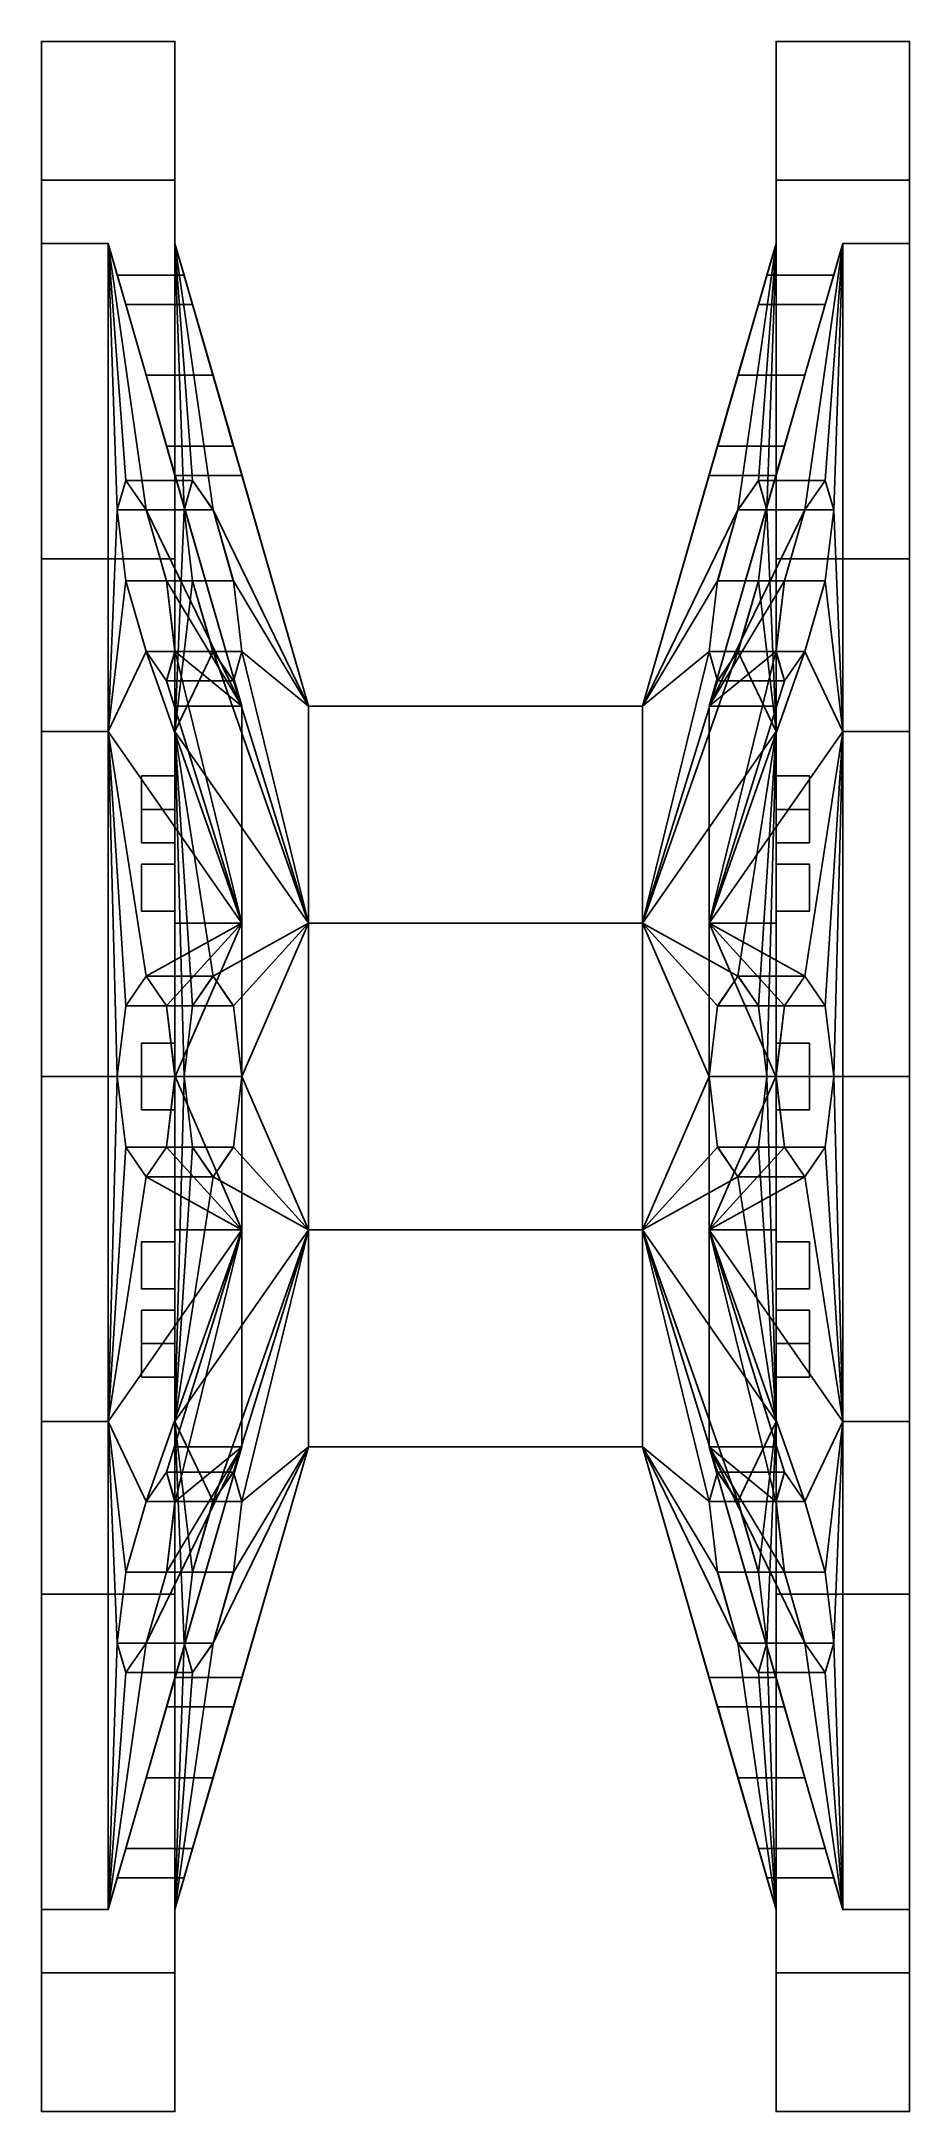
# Model space of a CAD drawing. Extents: x -1.21 to 1.21, y -0.31 to 0.31.
# Drawn here: x 0.95 to 1.21, y -0.31 to 0.31 of the extents above.
import ezdxf

# ---------------------------------------------------------------- set-up
doc = ezdxf.new("R2010")
doc.units = 0
doc.layers.add('WHEELS', color=2, linetype='CONTINUOUS')

msp = doc.modelspace()

# ---------------------------------------------------------------- linework, layer by layer
at = {"layer": 'WHEELS'}
for points in [[(1.17, 0.24945, 0.10332), (1.17, 0.24945, 0.10332), (1.17, 0.26847, 0.155), (1.17, 0.31)], [(1.17, 0.24945, -0.10332), (1.17, 0.24945, 0.10332), (1.17, 0.31), (1.17, 0.26847, -0.155)], [(1.21, 0.31), (1.21, 0.26847, 0.155), (1.21, 0.24945, 0.10332)], [(1.21, 0.26847, -0.155), (1.21, 0.31), (1.21, 0.24945, 0.10332), (1.21, 0.24945, -0.10332)], [(0.99, 0.26847, 0.155), (0.99, 0.31), (0.95, 0.31), (0.95, 0.26847, 0.155)], [(0.99, 0.31), (0.99, 0.26847, -0.155), (0.95, 0.26847, -0.155), (0.95, 0.31)], [(0.95, 0.26847, 0.155), (0.95, 0.31), (0.95, 0.24945, -0.10332), (0.95, 0.24945, 0.10332)], [(0.95, 0.31), (0.95, 0.26847, -0.155), (0.95, 0.24945, -0.10332)], [(0.99, 0.24945, 0.10332), (0.99, 0.24945, -0.10332), (0.99, 0.31), (0.99, 0.26847, 0.155)], [(0.99, 0.24945, -0.10332), (0.99, 0.24945, -0.10332), (0.99, 0.26847, -0.155), (0.99, 0.31)], [(1.17, 0.31), (1.17, 0.26847, 0.155), (1.21, 0.26847, 0.155), (1.21, 0.31)], [(1.17, 0.26847, -0.155), (1.17, 0.31), (1.21, 0.31), (1.21, 0.26847, -0.155)], [(0.99, 0.155, 0.26847), (0.99, 0.26847, 0.155), (0.95, 0.26847, 0.155), (0.95, 0.155, 0.26847)], [(0.99, 0.26847, -0.155), (0.99, 0.155, -0.26847), (0.95, 0.155, -0.26847), (0.95, 0.26847, -0.155)], [(0.95, 0.155, 0.26847), (0.95, 0.26847, 0.155), (0.95, 0.24945, 0.10332), (0.95, 0.10332, 0.24945)], [(0.95, 0.26847, -0.155), (0.95, 0.155, -0.26847), (0.95, 0.10332, -0.24945), (0.95, 0.24945, -0.10332)], [(0.99, 0.10332, 0.24945), (0.99, 0.24945, 0.10332), (0.99, 0.26847, 0.155), (0.99, 0.155, 0.26847)], [(0.99, 0.24945, -0.10332), (0.99, 0.10332, -0.24945), (0.99, 0.155, -0.26847), (0.99, 0.26847, -0.155)], [(1.17, 0.10332, -0.24945), (1.17, 0.24945, -0.10332), (1.17, 0.26847, -0.155), (1.17, 0.155, -0.26847)], [(1.17, 0.155, -0.26847), (1.17, 0.26847, -0.155), (1.21, 0.26847, -0.155), (1.21, 0.155, -0.26847)], [(1.17, 0.24945, 0.10332), (1.17, 0.10332, 0.24945), (1.17, 0.155, 0.26847), (1.17, 0.26847, 0.155)], [(1.17, 0.26847, 0.155), (1.17, 0.155, 0.26847), (1.21, 0.155, 0.26847), (1.21, 0.26847, 0.155)], [(1.21, 0.155, -0.26847), (1.21, 0.26847, -0.155), (1.21, 0.24945, -0.10332), (1.21, 0.10332, -0.24945)], [(1.21, 0.26847, 0.155), (1.21, 0.155, 0.26847), (1.21, 0.10332, 0.24945), (1.21, 0.24945, 0.10332)], [(0.97, 0.24945, 0.10332), (0.97, 0.10332, 0.24945), (0.95, 0.10332, 0.24945), (0.95, 0.24945, 0.10332)], [(0.97, 0.10332, -0.24945), (0.97, 0.24945, -0.10332), (0.95, 0.24945, -0.10332), (0.95, 0.10332, -0.24945)], [(0.97, 0.24945, -0.10332), (0.97, 0.24945, 0.10332), (0.95, 0.24945, 0.10332), (0.95, 0.24945, -0.10332)], [(0.97, 0.24945, 0.10332), (0.97, 0.24945, 0.10332), (1.01, 0.11087, 0.04592), (0.98139, 0.16971, 0.12728)], [(0.97, 0.24945, 0.10332), (0.97, 0.24945, 0.10332), (0.98139, 0.16971, 0.12728), (0.97526, 0.17849, 0.14849)], [(0.97, 0.24945, 0.10332), (0.97, 0.24945, 0.10332), (0.97526, 0.17849, 0.14849), (0.97273, 0.16971, 0.16971)], [(0.97, 0.10332, 0.24945), (0.97, 0.24945, 0.10332), (0.97273, 0.16971, 0.16971)], [(0.98139, 0.21, 0.03), (0.98139, 0.21, 0.03), (1.01, 0.11087, 0.04592), (0.97, 0.24945, 0.10332)], [(0.97, 0.24945, -0.10332), (0.97, 0.24945, -0.10332), (1.01, 0.11087, -0.04592), (0.98139, 0.21, -0.03)], [(0.97526, 0.23121, 0.02121), (0.97526, 0.23121, 0.02121), (0.98139, 0.21, 0.03), (0.97, 0.24945, 0.10332)], [(0.97, 0.24945, -0.10332), (0.97, 0.24945, -0.10332), (0.98139, 0.21, -0.03), (0.97526, 0.23121, -0.02121)], [(0.97273, 0.24), (0.97273, 0.24), (0.97526, 0.23121, 0.02121), (0.97, 0.24945, 0.10332)], [(0.97, 0.24945, -0.10332), (0.97, 0.24945, -0.10332), (0.97526, 0.23121, -0.02121), (0.97273, 0.24)], [(0.97, 0.24945, 0.10332), (0.97, 0.24945, -0.10332), (0.97273, 0.24)], [(0.98139, 0.16971, -0.12728), (0.98139, 0.16971, -0.12728), (1.01, 0.11087, -0.04592), (0.97, 0.24945, -0.10332)], [(0.97526, 0.17849, -0.14849), (0.97526, 0.17849, -0.14849), (0.98139, 0.16971, -0.12728), (0.97, 0.24945, -0.10332)], [(0.97273, 0.16971, -0.16971), (0.97273, 0.16971, -0.16971), (0.97526, 0.17849, -0.14849), (0.97, 0.24945, -0.10332)], [(0.97, 0.24945, -0.10332), (0.97, 0.10332, -0.24945), (0.97273, 0.16971, -0.16971)], [(1.00139, 0.16971, 0.12728), (1.03, 0.11087, 0.04592), (0.99, 0.24945, 0.10332)], [(0.99526, 0.17849, 0.14849), (1.00139, 0.16971, 0.12728), (0.99, 0.24945, 0.10332)], [(0.99273, 0.16971, 0.16971), (0.99526, 0.17849, 0.14849), (0.99, 0.24945, 0.10332)], [(0.99, 0.10332, 0.24945), (0.99273, 0.16971, 0.16971), (0.99, 0.24945, 0.10332)], [(1.03, 0.11087, 0.04592), (1.00139, 0.21, 0.03), (0.99, 0.24945, 0.10332)], [(1.00139, 0.21, -0.03), (1.03, 0.11087, -0.04592), (0.99, 0.24945, -0.10332)], [(1.00139, 0.21, 0.03), (0.99526, 0.23121, 0.02121), (0.99, 0.24945, 0.10332)], [(0.99526, 0.23121, -0.02121), (1.00139, 0.21, -0.03), (0.99, 0.24945, -0.10332)], [(0.99526, 0.23121, 0.02121), (0.99273, 0.24), (0.99, 0.24945, 0.10332)], [(0.99273, 0.24), (0.99526, 0.23121, -0.02121), (0.99, 0.24945, -0.10332)], [(0.99, 0.24945, 0.10332), (0.99273, 0.24), (0.99, 0.24945, -0.10332)], [(1.03, 0.11087, -0.04592), (1.00139, 0.16971, -0.12728), (0.99, 0.24945, -0.10332)], [(1.00139, 0.16971, -0.12728), (0.99526, 0.17849, -0.14849), (0.99, 0.24945, -0.10332)], [(0.99526, 0.17849, -0.14849), (0.99273, 0.16971, -0.16971), (0.99, 0.24945, -0.10332)], [(0.99, 0.24945, -0.10332), (0.99273, 0.16971, -0.16971), (0.99, 0.10332, -0.24945)], [(1.13, 0.11087, 0.04592), (1.15861, 0.16971, 0.12728), (1.17, 0.24945, 0.10332)], [(1.15861, 0.21, 0.03), (1.13, 0.11087, 0.04592), (1.17, 0.24945, 0.10332)], [(1.13, 0.11087, -0.04592), (1.15861, 0.21, -0.03), (1.17, 0.24945, -0.10332)], [(1.15861, 0.16971, -0.12728), (1.13, 0.11087, -0.04592), (1.17, 0.24945, -0.10332)], [(1.17861, 0.16971, 0.12728), (1.17861, 0.16971, 0.12728), (1.15, 0.11087, 0.04592), (1.19, 0.24945, 0.10332)], [(1.19, 0.24945, 0.10332), (1.19, 0.24945, 0.10332), (1.15, 0.11087, 0.04592), (1.17861, 0.21, 0.03)], [(1.17861, 0.21, -0.03), (1.17861, 0.21, -0.03), (1.15, 0.11087, -0.04592), (1.19, 0.24945, -0.10332)], [(1.19, 0.24945, -0.10332), (1.19, 0.24945, -0.10332), (1.15, 0.11087, -0.04592), (1.17861, 0.16971, -0.12728)], [(1.16474, 0.23121, 0.02121), (1.15861, 0.21, 0.03), (1.17, 0.24945, 0.10332)], [(1.15861, 0.21, -0.03), (1.16474, 0.23121, -0.02121), (1.17, 0.24945, -0.10332)], [(1.16474, 0.17849, -0.14849), (1.15861, 0.16971, -0.12728), (1.17, 0.24945, -0.10332)], [(1.15861, 0.16971, 0.12728), (1.16474, 0.17849, 0.14849), (1.17, 0.24945, 0.10332)], [(1.16727, 0.24), (1.16474, 0.23121, 0.02121), (1.17, 0.24945, 0.10332)], [(1.16474, 0.23121, -0.02121), (1.16727, 0.24), (1.17, 0.24945, -0.10332)], [(1.16727, 0.16971, -0.16971), (1.16474, 0.17849, -0.14849), (1.17, 0.24945, -0.10332)], [(1.16474, 0.17849, 0.14849), (1.16727, 0.16971, 0.16971), (1.17, 0.24945, 0.10332)], [(1.17, 0.24945, -0.10332), (1.16727, 0.24), (1.17, 0.24945, 0.10332)], [(1.17, 0.10332, -0.24945), (1.16727, 0.16971, -0.16971), (1.17, 0.24945, -0.10332)], [(1.17, 0.24945, 0.10332), (1.16727, 0.16971, 0.16971), (1.17, 0.10332, 0.24945)], [(1.19, 0.24945, 0.10332), (1.19, 0.24945, 0.10332), (1.17861, 0.21, 0.03), (1.18474, 0.23121, 0.02121)], [(1.18474, 0.23121, -0.02121), (1.18474, 0.23121, -0.02121), (1.17861, 0.21, -0.03), (1.19, 0.24945, -0.10332)], [(1.19, 0.24945, -0.10332), (1.19, 0.24945, -0.10332), (1.17861, 0.16971, -0.12728), (1.18474, 0.17849, -0.14849)], [(1.18474, 0.17849, 0.14849), (1.18474, 0.17849, 0.14849), (1.17861, 0.16971, 0.12728), (1.19, 0.24945, 0.10332)], [(1.19, 0.24945, 0.10332), (1.19, 0.24945, 0.10332), (1.18474, 0.23121, 0.02121), (1.18727, 0.24)], [(1.18727, 0.24), (1.18727, 0.24), (1.18474, 0.23121, -0.02121), (1.19, 0.24945, -0.10332)], [(1.19, 0.24945, -0.10332), (1.19, 0.24945, -0.10332), (1.18474, 0.17849, -0.14849), (1.18727, 0.16971, -0.16971)], [(1.18727, 0.16971, 0.16971), (1.18727, 0.16971, 0.16971), (1.18474, 0.17849, 0.14849), (1.19, 0.24945, 0.10332)], [(1.19, 0.24945, -0.10332), (1.19, 0.24945, 0.10332), (1.18727, 0.24)], [(1.19, 0.10332, -0.24945), (1.19, 0.24945, -0.10332), (1.18727, 0.16971, -0.16971)], [(1.19, 0.24945, 0.10332), (1.19, 0.10332, 0.24945), (1.18727, 0.16971, 0.16971)], [(1.19, 0.24945, 0.10332), (1.19, 0.24945, -0.10332), (1.21, 0.24945, -0.10332), (1.21, 0.24945, 0.10332)], [(1.19, 0.24945, -0.10332), (1.19, 0.10332, -0.24945), (1.21, 0.10332, -0.24945), (1.21, 0.24945, -0.10332)], [(1.19, 0.10332, 0.24945), (1.19, 0.24945, 0.10332), (1.21, 0.24945, 0.10332), (1.21, 0.10332, 0.24945)], [(0.99526, 0.23121, -0.02121), (0.99273, 0.24), (0.97273, 0.24), (0.97526, 0.23121, -0.02121)], [(0.99273, 0.24), (0.99526, 0.23121, 0.02121), (0.97526, 0.23121, 0.02121), (0.97273, 0.24)], [(1.16727, 0.24), (1.16474, 0.23121, -0.02121), (1.18474, 0.23121, -0.02121), (1.18727, 0.24)], [(1.16474, 0.23121, 0.02121), (1.16727, 0.24), (1.18727, 0.24), (1.18474, 0.23121, 0.02121)], [(1.00139, 0.21, -0.03), (0.99526, 0.23121, -0.02121), (0.97526, 0.23121, -0.02121), (0.98139, 0.21, -0.03)], [(0.99526, 0.23121, 0.02121), (1.00134, 0.21, 0.03), (0.98134, 0.21, 0.03), (0.97526, 0.23121, 0.02121)], [(1.15861, 0.21, 0.03), (1.16474, 0.23121, 0.02121), (1.18474, 0.23121, 0.02121), (1.17861, 0.21, 0.03)], [(1.16474, 0.23121, -0.02121), (1.15866, 0.21, -0.03), (1.17866, 0.21, -0.03), (1.18474, 0.23121, -0.02121)], [(0.98751, 0.18879, 0.02121), (0.98751, 0.18879, 0.02121), (1.01, 0.11087, 0.04592), (0.98139, 0.21, 0.03)], [(0.98139, 0.21, -0.03), (0.98139, 0.21, -0.03), (1.01, 0.11087, -0.04592), (0.98751, 0.18879, -0.02121)], [(1.00751, 0.18879, -0.02121), (1.00139, 0.21, -0.03), (0.98139, 0.21, -0.03), (0.98751, 0.18879, -0.02121)], [(1.00139, 0.21, 0.03), (1.00746, 0.18879, 0.02121), (0.98746, 0.18879, 0.02121), (0.98139, 0.21, 0.03)], [(1.03, 0.11087, 0.04592), (1.00751, 0.18879, 0.02121), (1.00139, 0.21, 0.03)], [(1.00751, 0.18879, -0.02121), (1.03, 0.11087, -0.04592), (1.00139, 0.21, -0.03)], [(1.15249, 0.18879, 0.02121), (1.13, 0.11087, 0.04592), (1.15861, 0.21, 0.03)], [(1.13, 0.11087, -0.04592), (1.15249, 0.18879, -0.02121), (1.15861, 0.21, -0.03)], [(1.17861, 0.21, 0.03), (1.17861, 0.21, 0.03), (1.15, 0.11087, 0.04592), (1.17249, 0.18879, 0.02121)], [(1.17249, 0.18879, -0.02121), (1.17249, 0.18879, -0.02121), (1.15, 0.11087, -0.04592), (1.17861, 0.21, -0.03)], [(1.15249, 0.18879, 0.02121), (1.15861, 0.21, 0.03), (1.17861, 0.21, 0.03), (1.17249, 0.18879, 0.02121)], [(1.15861, 0.21, -0.03), (1.15254, 0.18879, -0.02121), (1.17254, 0.18879, -0.02121), (1.17861, 0.21, -0.03)], [(0.99005, 0.18), (0.99005, 0.18), (1.01, 0.11087, 0.04592), (0.98751, 0.18879, 0.02121)], [(0.98751, 0.18879, -0.02121), (0.98751, 0.18879, -0.02121), (1.01, 0.11087, -0.04592), (0.99005, 0.18)], [(1.01, 0.18), (1.00751, 0.18879, -0.02121), (0.98751, 0.18879, -0.02121), (0.99, 0.18)], [(1.00751, 0.18879, 0.02121), (1.01, 0.18), (0.99, 0.18), (0.98751, 0.18879, 0.02121)], [(1.03, 0.11087, 0.04592), (1.01, 0.18), (1.00751, 0.18879, 0.02121)], [(1.01, 0.18), (1.03, 0.11087, -0.04592), (1.00751, 0.18879, -0.02121)], [(1.15, 0.18), (1.13, 0.11087, 0.04592), (1.15249, 0.18879, 0.02121)], [(1.13, 0.11087, -0.04592), (1.15, 0.18), (1.15249, 0.18879, -0.02121)], [(1.15249, 0.18879, -0.02121), (1.15, 0.18), (1.17, 0.18), (1.17249, 0.18879, -0.02121)], [(1.15, 0.18), (1.15249, 0.18879, 0.02121), (1.17249, 0.18879, 0.02121), (1.17, 0.18)], [(1.17249, 0.18879, 0.02121), (1.17249, 0.18879, 0.02121), (1.15, 0.11087, 0.04592), (1.16995, 0.18)], [(1.16995, 0.18), (1.16995, 0.18), (1.15, 0.11087, -0.04592), (1.17249, 0.18879, -0.02121)], [(0.99005, 0.18), (0.99005, 0.18), (1.01, 0.11087, -0.04592), (1.01, 0.11087, 0.04592)], [(1.03, 0.11087, 0.04592), (1.03, 0.11087, -0.04592), (1.01, 0.18)], [(1.13, 0.11087, -0.04592), (1.13, 0.11087, 0.04592), (1.15, 0.18)], [(1.16995, 0.18), (1.16995, 0.18), (1.15, 0.11087, 0.04592), (1.15, 0.11087, -0.04592)], [(0.99526, 0.17849, 0.14849), (0.99273, 0.16971, 0.16971), (0.97273, 0.16971, 0.16971), (0.97526, 0.17849, 0.14849)], [(0.99273, 0.16971, -0.16971), (0.99526, 0.17849, -0.14849), (0.97526, 0.17849, -0.14849), (0.97273, 0.16971, -0.16971)], [(1.00139, 0.16971, 0.12728), (0.99526, 0.17849, 0.14849), (0.97526, 0.17849, 0.14849), (0.98139, 0.16971, 0.12728)], [(0.99526, 0.17849, -0.14849), (1.00134, 0.16971, -0.12728), (0.98134, 0.16971, -0.12728), (0.97526, 0.17849, -0.14849)], [(1.15861, 0.16971, -0.12728), (1.16474, 0.17849, -0.14849), (1.18474, 0.17849, -0.14849), (1.17861, 0.16971, -0.12728)], [(1.16474, 0.17849, 0.14849), (1.15866, 0.16971, 0.12728), (1.17866, 0.16971, 0.12728), (1.18474, 0.17849, 0.14849)], [(1.16474, 0.17849, -0.14849), (1.16727, 0.16971, -0.16971), (1.18727, 0.16971, -0.16971), (1.18474, 0.17849, -0.14849)], [(1.16727, 0.16971, 0.16971), (1.16474, 0.17849, 0.14849), (1.18474, 0.17849, 0.14849), (1.18727, 0.16971, 0.16971)], [(0.97273, 0.16971, 0.16971), (0.97273, 0.16971, 0.16971), (0.97526, 0.14849, 0.17849), (0.97, 0.10332, 0.24945)], [(0.97, 0.10332, -0.24945), (0.97, 0.10332, -0.24945), (0.97526, 0.14849, -0.17849), (0.97273, 0.16971, -0.16971)], [(0.99273, 0.16971, 0.16971), (0.99526, 0.14849, 0.17849), (0.97526, 0.14849, 0.17849), (0.97273, 0.16971, 0.16971)], [(0.99526, 0.14849, -0.17849), (0.99273, 0.16971, -0.16971), (0.97273, 0.16971, -0.16971), (0.97526, 0.14849, -0.17849)], [(0.98139, 0.16971, 0.12728), (0.98139, 0.16971, 0.12728), (1.01, 0.11087, 0.04592), (0.98751, 0.14849, 0.11849)], [(1.00751, 0.14849, 0.11849), (1.00139, 0.16971, 0.12728), (0.98139, 0.16971, 0.12728), (0.98751, 0.14849, 0.11849)], [(0.98751, 0.14849, -0.11849), (0.98751, 0.14849, -0.11849), (1.01, 0.11087, -0.04592), (0.98139, 0.16971, -0.12728)], [(1.00139, 0.16971, -0.12728), (1.00746, 0.14849, -0.11849), (0.98746, 0.14849, -0.11849), (0.98139, 0.16971, -0.12728)], [(0.99526, 0.14849, 0.17849), (0.99273, 0.16971, 0.16971), (0.99, 0.10332, 0.24945)], [(0.99273, 0.16971, -0.16971), (0.99526, 0.14849, -0.17849), (0.99, 0.10332, -0.24945)], [(1.00751, 0.14849, 0.11849), (1.03, 0.11087, 0.04592), (1.00139, 0.16971, 0.12728)], [(1.03, 0.11087, -0.04592), (1.00751, 0.14849, -0.11849), (1.00139, 0.16971, -0.12728)], [(1.13, 0.11087, 0.04592), (1.15249, 0.14849, 0.11849), (1.15861, 0.16971, 0.12728)], [(1.15249, 0.14849, -0.11849), (1.13, 0.11087, -0.04592), (1.15861, 0.16971, -0.12728)], [(1.17249, 0.14849, 0.11849), (1.17249, 0.14849, 0.11849), (1.15, 0.11087, 0.04592), (1.17861, 0.16971, 0.12728)], [(1.17861, 0.16971, -0.12728), (1.17861, 0.16971, -0.12728), (1.15, 0.11087, -0.04592), (1.17249, 0.14849, -0.11849)], [(1.15249, 0.14849, -0.11849), (1.15861, 0.16971, -0.12728), (1.17861, 0.16971, -0.12728), (1.17249, 0.14849, -0.11849)], [(1.15861, 0.16971, 0.12728), (1.15254, 0.14849, 0.11849), (1.17254, 0.14849, 0.11849), (1.17861, 0.16971, 0.12728)], [(1.16474, 0.14849, -0.17849), (1.16727, 0.16971, -0.16971), (1.17, 0.10332, -0.24945)], [(1.16727, 0.16971, -0.16971), (1.16474, 0.14849, -0.17849), (1.18474, 0.14849, -0.17849), (1.18727, 0.16971, -0.16971)], [(1.16727, 0.16971, 0.16971), (1.16474, 0.14849, 0.17849), (1.17, 0.10332, 0.24945)], [(1.16474, 0.14849, 0.17849), (1.16727, 0.16971, 0.16971), (1.18727, 0.16971, 0.16971), (1.18474, 0.14849, 0.17849)], [(1.18727, 0.16971, -0.16971), (1.18727, 0.16971, -0.16971), (1.18474, 0.14849, -0.17849), (1.19, 0.10332, -0.24945)], [(1.19, 0.10332, 0.24945), (1.19, 0.10332, 0.24945), (1.18474, 0.14849, 0.17849), (1.18727, 0.16971, 0.16971)], [(0.99, 0, 0.31), (0.99, 0.155, 0.26847), (0.95, 0.155, 0.26847), (0.95, 0, 0.31)], [(0.99, 0.155, -0.26847), (0.99, 0, -0.31), (0.95, 0, -0.31), (0.95, 0.155, -0.26847)], [(0.95, 0.155, -0.26847), (0.95, 0, -0.31), (0.95, -0.10332, -0.24945), (0.95, 0.10332, -0.24945)], [(0.95, 0, 0.31), (0.95, 0.155, 0.26847), (0.95, 0.10332, 0.24945)], [(0.99, 0.10332, -0.24945), (0.99, -0.10332, -0.24945), (0.99, 0, -0.31), (0.99, 0.155, -0.26847)], [(0.99, 0.10332, 0.24945), (0.99, 0.10332, 0.24945), (0.99, 0.155, 0.26847), (0.99, 0, 0.31)], [(1.17, 0.10332, -0.24945), (1.17, 0.10332, -0.24945), (1.17, 0.155, -0.26847), (1.17, 0, -0.31)], [(1.17, 0, -0.31), (1.17, 0.155, -0.26847), (1.21, 0.155, -0.26847), (1.21, 0, -0.31)], [(1.17, 0.10332, 0.24945), (1.17, -0.10332, 0.24945), (1.17, 0, 0.31), (1.17, 0.155, 0.26847)], [(1.17, 0.155, 0.26847), (1.17, 0, 0.31), (1.21, 0, 0.31), (1.21, 0.155, 0.26847)], [(1.21, 0, -0.31), (1.21, 0.155, -0.26847), (1.21, 0.10332, -0.24945)], [(1.21, 0.155, 0.26847), (1.21, 0, 0.31), (1.21, -0.10332, 0.24945), (1.21, 0.10332, 0.24945)], [(0.97526, 0.14849, 0.17849), (0.97526, 0.14849, 0.17849), (0.98139, 0.12728, 0.16971), (0.97, 0.10332, 0.24945)], [(0.97, 0.10332, -0.24945), (0.97, 0.10332, -0.24945), (0.98139, 0.12728, -0.16971), (0.97526, 0.14849, -0.17849)], [(0.99526, 0.14849, 0.17849), (1.00134, 0.12728, 0.16971), (0.98134, 0.12728, 0.16971), (0.97526, 0.14849, 0.17849)], [(1.00139, 0.12728, -0.16971), (0.99526, 0.14849, -0.17849), (0.97526, 0.14849, -0.17849), (0.98139, 0.12728, -0.16971)], [(0.98751, 0.14849, 0.11849), (0.98751, 0.14849, 0.11849), (1.01, 0.11087, 0.04592), (0.99005, 0.12728, 0.12728)], [(1.01, 0.12728, 0.12728), (1.00751, 0.14849, 0.11849), (0.98751, 0.14849, 0.11849), (0.99, 0.12728, 0.12728)], [(0.99005, 0.12728, -0.12728), (0.99005, 0.12728, -0.12728), (1.01, 0.11087, -0.04592), (0.98751, 0.14849, -0.11849)], [(1.00751, 0.14849, -0.11849), (1.01, 0.12728, -0.12728), (0.99, 0.12728, -0.12728), (0.98751, 0.14849, -0.11849)], [(1.00139, 0.12728, 0.16971), (0.99526, 0.14849, 0.17849), (0.99, 0.10332, 0.24945)], [(0.99526, 0.14849, -0.17849), (1.00139, 0.12728, -0.16971), (0.99, 0.10332, -0.24945)], [(1.01, 0.12728, 0.12728), (1.03, 0.11087, 0.04592), (1.00751, 0.14849, 0.11849)], [(1.03, 0.11087, -0.04592), (1.01, 0.12728, -0.12728), (1.00751, 0.14849, -0.11849)], [(1.13, 0.11087, 0.04592), (1.15, 0.12728, 0.12728), (1.15249, 0.14849, 0.11849)], [(1.15, 0.12728, -0.12728), (1.13, 0.11087, -0.04592), (1.15249, 0.14849, -0.11849)], [(1.16995, 0.12728, 0.12728), (1.16995, 0.12728, 0.12728), (1.15, 0.11087, 0.04592), (1.17249, 0.14849, 0.11849)], [(1.15, 0.12728, -0.12728), (1.15249, 0.14849, -0.11849), (1.17249, 0.14849, -0.11849), (1.17, 0.12728, -0.12728)], [(1.17249, 0.14849, -0.11849), (1.17249, 0.14849, -0.11849), (1.15, 0.11087, -0.04592), (1.16995, 0.12728, -0.12728)], [(1.15249, 0.14849, 0.11849), (1.15, 0.12728, 0.12728), (1.17, 0.12728, 0.12728), (1.17249, 0.14849, 0.11849)], [(1.15861, 0.12728, -0.16971), (1.16474, 0.14849, -0.17849), (1.17, 0.10332, -0.24945)], [(1.16474, 0.14849, 0.17849), (1.15861, 0.12728, 0.16971), (1.17, 0.10332, 0.24945)], [(1.15861, 0.12728, 0.16971), (1.16474, 0.14849, 0.17849), (1.18474, 0.14849, 0.17849), (1.17861, 0.12728, 0.16971)], [(1.16474, 0.14849, -0.17849), (1.15866, 0.12728, -0.16971), (1.17866, 0.12728, -0.16971), (1.18474, 0.14849, -0.17849)], [(1.18474, 0.14849, -0.17849), (1.18474, 0.14849, -0.17849), (1.17861, 0.12728, -0.16971), (1.19, 0.10332, -0.24945)], [(1.19, 0.10332, 0.24945), (1.19, 0.10332, 0.24945), (1.17861, 0.12728, 0.16971), (1.18474, 0.14849, 0.17849)], [(0.98139, 0.12728, 0.16971), (0.98139, 0.12728, 0.16971), (1.01, 0.04592, 0.11087), (0.97, 0.10332, 0.24945)], [(0.97, 0.10332, -0.24945), (0.97, 0.10332, -0.24945), (1.01, 0.04592, -0.11087), (0.98139, 0.12728, -0.16971)], [(0.98751, 0.11849, 0.14849), (0.98751, 0.11849, 0.14849), (1.01, 0.04592, 0.11087), (0.98139, 0.12728, 0.16971)], [(1.00139, 0.12728, 0.16971), (1.00746, 0.11849, 0.14849), (0.98746, 0.11849, 0.14849), (0.98139, 0.12728, 0.16971)], [(0.98139, 0.12728, -0.16971), (0.98139, 0.12728, -0.16971), (1.01, 0.04592, -0.11087), (0.98751, 0.11849, -0.14849)], [(1.00751, 0.11849, -0.14849), (1.00139, 0.12728, -0.16971), (0.98139, 0.12728, -0.16971), (0.98751, 0.11849, -0.14849)], [(0.99005, 0.12728, 0.12728), (0.99005, 0.12728, 0.12728), (1.01, 0.04592, 0.11087), (0.98751, 0.11849, 0.14849)], [(1.00751, 0.11849, 0.14849), (1.01, 0.12728, 0.12728), (0.99, 0.12728, 0.12728), (0.98751, 0.11849, 0.14849)], [(0.98751, 0.11849, -0.14849), (0.98751, 0.11849, -0.14849), (1.01, 0.04592, -0.11087), (0.99005, 0.12728, -0.12728)], [(1.01, 0.12728, -0.12728), (1.00751, 0.11849, -0.14849), (0.98751, 0.11849, -0.14849), (0.99, 0.12728, -0.12728)], [(1.03, 0.04592, 0.11087), (1.00139, 0.12728, 0.16971), (0.99, 0.10332, 0.24945)], [(1.00139, 0.12728, -0.16971), (1.03, 0.04592, -0.11087), (0.99, 0.10332, -0.24945)], [(0.99005, 0.12728, 0.12728), (0.99005, 0.12728, 0.12728), (1.01, 0.11087, 0.04592), (1.01, 0.04592, 0.11087)], [(0.99005, 0.12728, -0.12728), (0.99005, 0.12728, -0.12728), (1.01, 0.04592, -0.11087), (1.01, 0.11087, -0.04592)], [(1.03, 0.04592, 0.11087), (1.00751, 0.11849, 0.14849), (1.00139, 0.12728, 0.16971)], [(1.00751, 0.11849, -0.14849), (1.03, 0.04592, -0.11087), (1.00139, 0.12728, -0.16971)], [(1.03, 0.04592, 0.11087), (1.01, 0.12728, 0.12728), (1.00751, 0.11849, 0.14849)], [(1.01, 0.12728, -0.12728), (1.03, 0.04592, -0.11087), (1.00751, 0.11849, -0.14849)], [(1.03, 0.04592, 0.11087), (1.03, 0.11087, 0.04592), (1.01, 0.12728, 0.12728)], [(1.03, 0.11087, -0.04592), (1.03, 0.04592, -0.11087), (1.01, 0.12728, -0.12728)], [(1.13, 0.11087, 0.04592), (1.13, 0.04592, 0.11087), (1.15, 0.12728, 0.12728)], [(1.13, 0.04592, -0.11087), (1.13, 0.11087, -0.04592), (1.15, 0.12728, -0.12728)], [(1.13, 0.04592, -0.11087), (1.15861, 0.12728, -0.16971), (1.17, 0.10332, -0.24945)], [(1.13, 0.04592, -0.11087), (1.15249, 0.11849, -0.14849), (1.15861, 0.12728, -0.16971)], [(1.13, 0.04592, -0.11087), (1.15, 0.12728, -0.12728), (1.15249, 0.11849, -0.14849)], [(1.15861, 0.12728, 0.16971), (1.13, 0.04592, 0.11087), (1.17, 0.10332, 0.24945)], [(1.15249, 0.11849, 0.14849), (1.13, 0.04592, 0.11087), (1.15861, 0.12728, 0.16971)], [(1.15, 0.12728, 0.12728), (1.13, 0.04592, 0.11087), (1.15249, 0.11849, 0.14849)], [(1.16995, 0.12728, 0.12728), (1.16995, 0.12728, 0.12728), (1.15, 0.04592, 0.11087), (1.15, 0.11087, 0.04592)], [(1.15249, 0.11849, -0.14849), (1.15, 0.12728, -0.12728), (1.17, 0.12728, -0.12728), (1.17249, 0.11849, -0.14849)], [(1.16995, 0.12728, -0.12728), (1.16995, 0.12728, -0.12728), (1.15, 0.11087, -0.04592), (1.15, 0.04592, -0.11087)], [(1.17861, 0.12728, -0.16971), (1.17861, 0.12728, -0.16971), (1.15, 0.04592, -0.11087), (1.19, 0.10332, -0.24945)], [(1.17249, 0.11849, -0.14849), (1.17249, 0.11849, -0.14849), (1.15, 0.04592, -0.11087), (1.17861, 0.12728, -0.16971)], [(1.16995, 0.12728, -0.12728), (1.16995, 0.12728, -0.12728), (1.15, 0.04592, -0.11087), (1.17249, 0.11849, -0.14849)], [(1.15, 0.12728, 0.12728), (1.15249, 0.11849, 0.14849), (1.17249, 0.11849, 0.14849), (1.17, 0.12728, 0.12728)], [(1.17249, 0.11849, 0.14849), (1.17249, 0.11849, 0.14849), (1.15, 0.04592, 0.11087), (1.16995, 0.12728, 0.12728)], [(1.17861, 0.12728, 0.16971), (1.17861, 0.12728, 0.16971), (1.15, 0.04592, 0.11087), (1.17249, 0.11849, 0.14849)], [(1.19, 0.10332, 0.24945), (1.19, 0.10332, 0.24945), (1.15, 0.04592, 0.11087), (1.17861, 0.12728, 0.16971)], [(1.15249, 0.11849, 0.14849), (1.15861, 0.12728, 0.16971), (1.17861, 0.12728, 0.16971), (1.17249, 0.11849, 0.14849)], [(1.15861, 0.12728, -0.16971), (1.15254, 0.11849, -0.14849), (1.17254, 0.11849, -0.14849), (1.17861, 0.12728, -0.16971)], [(1.01, 0.04592, 0.11087), (1.01, 0.11087, 0.04592), (0.99, 0.11087, 0.04592), (0.99, 0.04592, 0.11087)], [(1.01, 0.11087, 0.04592), (1.01, 0.11087, -0.04592), (0.99, 0.11087, -0.04592), (0.99, 0.11087, 0.04592)], [(1.01, 0.11087, -0.04592), (1.01, 0.04592, -0.11087), (0.99, 0.04592, -0.11087), (0.99, 0.11087, -0.04592)], [(0.99, 0.0495, 0.0495), (0.99, 0.06364, 0.0495), (0.99, 0.11087, 0.04592)], [(0.99, 0.06364, 0.06364), (0.99, 0.11087, 0.04592), (0.99, 0.06364, 0.0495)], [(0.99, 0.04592, 0.11087), (0.99, 0.11087, 0.04592), (0.99, 0.06364, 0.06364)], [(0.99, 0.07), (0.99, 0.08, -0.01), (0.99, 0.11087, -0.04592)], [(0.99, 0.09), (0.99, 0.11087, -0.04592), (0.99, 0.08, -0.01)], [(0.99, 0.11087, 0.04592), (0.99, 0.11087, -0.04592), (0.99, 0.09)], [(0.99, 0.11087, 0.04592), (0.99, 0.08, 0.01), (0.99, 0.07)], [(0.99, 0.11087, 0.04592), (0.99, 0.09), (0.99, 0.08, 0.01)], [(0.99, 0.11087, -0.04592), (0.99, 0.04592, -0.11087), (0.99, 0.06364, -0.06364)], [(0.99, 0.11087, -0.04592), (0.99, 0.06364, -0.0495), (0.99, 0.0495, -0.0495)], [(0.99, 0.11087, -0.04592), (0.99, 0.06364, -0.06364), (0.99, 0.06364, -0.0495)], [(0.99, 0.07), (0.99, 0.0495, 0.0495), (0.99, 0.11087, 0.04592)], [(0.99, 0.0495, -0.0495), (0.99, 0.07), (0.99, 0.11087, -0.04592)], [(1.13, 0.04592, 0.11087), (1.13, 0.11087, 0.04592), (1.03, 0.11087, 0.04592), (1.03, 0.04592, 0.11087)], [(1.13, 0.11087, 0.04592), (1.13, 0.11087, -0.04592), (1.03, 0.11087, -0.04592), (1.03, 0.11087, 0.04592)], [(1.13, 0.11087, -0.04592), (1.13, 0.04592, -0.11087), (1.03, 0.04592, -0.11087), (1.03, 0.11087, -0.04592)], [(1.15, 0.11087, 0.04592), (1.15, 0.04592, 0.11087), (1.17, 0.04592, 0.11087), (1.17, 0.11087, 0.04592)], [(1.15, 0.04592, -0.11087), (1.15, 0.11087, -0.04592), (1.17, 0.11087, -0.04592), (1.17, 0.04592, -0.11087)], [(1.15, 0.11087, -0.04592), (1.15, 0.11087, 0.04592), (1.17, 0.11087, 0.04592), (1.17, 0.11087, -0.04592)], [(1.17, 0.11087, 0.04592), (1.17, 0.04592, 0.11087), (1.17, 0.06364, 0.06364)], [(1.17, 0.0495, 0.0495), (1.17, 0.07), (1.17, 0.11087, 0.04592)], [(1.17, 0.07), (1.17, 0.0495, -0.0495), (1.17, 0.11087, -0.04592)], [(1.17, 0.11087, 0.04592), (1.17, 0.06364, 0.06364), (1.17, 0.06364, 0.0495)], [(1.17, 0.11087, 0.04592), (1.17, 0.06364, 0.0495), (1.17, 0.0495, 0.0495)], [(1.17, 0.11087, -0.04592), (1.17, 0.09), (1.17, 0.08, -0.01)], [(1.17, 0.11087, -0.04592), (1.17, 0.08, -0.01), (1.17, 0.07)], [(1.17, 0.11087, -0.04592), (1.17, 0.11087, 0.04592), (1.17, 0.09)], [(1.17, 0.09), (1.17, 0.11087, 0.04592), (1.17, 0.08, 0.01)], [(1.17, 0.07), (1.17, 0.08, 0.01), (1.17, 0.11087, 0.04592)], [(1.17, 0.04592, -0.11087), (1.17, 0.11087, -0.04592), (1.17, 0.06364, -0.06364)], [(1.17, 0.06364, -0.06364), (1.17, 0.11087, -0.04592), (1.17, 0.06364, -0.0495)], [(1.17, 0.0495, -0.0495), (1.17, 0.06364, -0.0495), (1.17, 0.11087, -0.04592)], [(0.97, 0.10332, 0.24945), (0.97, -0.10332, 0.24945), (0.95, -0.10332, 0.24945), (0.95, 0.10332, 0.24945)], [(0.97, -0.10332, -0.24945), (0.97, 0.10332, -0.24945), (0.95, 0.10332, -0.24945), (0.95, -0.10332, -0.24945)], [(0.95, -0.155, 0.26847), (0.95, 0, 0.31), (0.95, 0.10332, 0.24945), (0.95, -0.10332, 0.24945)], [(0.97, -0.10332, 0.24945), (0.97, 0.10332, 0.24945), (0.97273, 0, 0.24)], [(0.97, 0.10332, 0.24945), (0.97, 0.10332, 0.24945), (1.01, 0.04592, 0.11087), (0.98139, 0.03, 0.21)], [(0.97, 0.10332, 0.24945), (0.97, 0.10332, 0.24945), (0.98139, 0.03, 0.21), (0.97526, 0.02121, 0.23121)], [(0.97, 0.10332, 0.24945), (0.97, 0.10332, 0.24945), (0.97526, 0.02121, 0.23121), (0.97273, 0, 0.24)], [(0.98139, 0.03, -0.21), (0.98139, 0.03, -0.21), (1.01, 0.04592, -0.11087), (0.97, 0.10332, -0.24945)], [(0.97526, 0.02121, -0.23121), (0.97526, 0.02121, -0.23121), (0.98139, 0.03, -0.21), (0.97, 0.10332, -0.24945)], [(0.97273, 0, -0.24), (0.97273, 0, -0.24), (0.97526, 0.02121, -0.23121), (0.97, 0.10332, -0.24945)], [(0.97, 0.10332, -0.24945), (0.97, -0.10332, -0.24945), (0.97273, 0, -0.24)], [(0.99, -0.10332, 0.24945), (0.99273, 0, 0.24), (0.99, 0.10332, 0.24945)], [(0.99273, 0, 0.24), (0.99526, 0.02121, 0.23121), (0.99, 0.10332, 0.24945)], [(0.99526, 0.02121, 0.23121), (1.00139, 0.03, 0.21), (0.99, 0.10332, 0.24945)], [(1.00139, 0.03, 0.21), (1.03, 0.04592, 0.11087), (0.99, 0.10332, 0.24945)], [(1.03, 0.04592, -0.11087), (1.00139, 0.03, -0.21), (0.99, 0.10332, -0.24945)], [(1.00139, 0.03, -0.21), (0.99526, 0.02121, -0.23121), (0.99, 0.10332, -0.24945)], [(0.99526, 0.02121, -0.23121), (0.99273, 0, -0.24), (0.99, 0.10332, -0.24945)], [(0.99, 0.10332, -0.24945), (0.99273, 0, -0.24), (0.99, -0.10332, -0.24945)], [(0.99, -0.10332, 0.24945), (0.99, 0.10332, 0.24945), (0.99, 0, 0.31), (0.99, -0.155, 0.26847)], [(1.15861, 0.03, -0.21), (1.13, 0.04592, -0.11087), (1.17, 0.10332, -0.24945)], [(1.13, 0.04592, 0.11087), (1.15861, 0.03, 0.21), (1.17, 0.10332, 0.24945)], [(1.19, 0.10332, -0.24945), (1.19, 0.10332, -0.24945), (1.15, 0.04592, -0.11087), (1.17861, 0.03, -0.21)], [(1.17861, 0.03, 0.21), (1.17861, 0.03, 0.21), (1.15, 0.04592, 0.11087), (1.19, 0.10332, 0.24945)], [(1.16474, 0.02121, -0.23121), (1.15861, 0.03, -0.21), (1.17, 0.10332, -0.24945)], [(1.15861, 0.03, 0.21), (1.16474, 0.02121, 0.23121), (1.17, 0.10332, 0.24945)], [(1.16727, 0, -0.24), (1.16474, 0.02121, -0.23121), (1.17, 0.10332, -0.24945)], [(1.16474, 0.02121, 0.23121), (1.16727, 0, 0.24), (1.17, 0.10332, 0.24945)], [(1.17, -0.10332, -0.24945), (1.16727, 0, -0.24), (1.17, 0.10332, -0.24945)], [(1.17, 0.10332, 0.24945), (1.16727, 0, 0.24), (1.17, -0.10332, 0.24945)], [(1.17, -0.10332, -0.24945), (1.17, 0.10332, -0.24945), (1.17, 0, -0.31), (1.17, -0.155, -0.26847)], [(1.19, 0.10332, -0.24945), (1.19, 0.10332, -0.24945), (1.17861, 0.03, -0.21), (1.18474, 0.02121, -0.23121)], [(1.18474, 0.02121, 0.23121), (1.18474, 0.02121, 0.23121), (1.17861, 0.03, 0.21), (1.19, 0.10332, 0.24945)], [(1.19, 0.10332, -0.24945), (1.19, 0.10332, -0.24945), (1.18474, 0.02121, -0.23121), (1.18727, 0, -0.24)], [(1.18727, 0, 0.24), (1.18727, 0, 0.24), (1.18474, 0.02121, 0.23121), (1.19, 0.10332, 0.24945)], [(1.19, -0.10332, -0.24945), (1.19, 0.10332, -0.24945), (1.18727, 0, -0.24)], [(1.19, 0.10332, 0.24945), (1.19, -0.10332, 0.24945), (1.18727, 0, 0.24)], [(1.19, 0.10332, -0.24945), (1.19, -0.10332, -0.24945), (1.21, -0.10332, -0.24945), (1.21, 0.10332, -0.24945)], [(1.19, -0.10332, 0.24945), (1.19, 0.10332, 0.24945), (1.21, 0.10332, 0.24945), (1.21, -0.10332, 0.24945)], [(1.21, -0.155, -0.26847), (1.21, 0, -0.31), (1.21, 0.10332, -0.24945), (1.21, -0.10332, -0.24945)], [(0.99, 0.08, 0.01), (0.99, 0.09), (0.98, 0.09), (0.98, 0.08, 0.01)], [(0.99, 0.09), (0.99, 0.08, -0.01), (0.98, 0.08, -0.01), (0.98, 0.09)], [(0.98, 0.07), (0.98, 0.08, 0.01), (0.98, 0.09), (0.98, 0.08, -0.01)], [(1.17, 0.09), (1.17, 0.08, 0.01), (1.18, 0.08, 0.01), (1.18, 0.09)], [(1.17, 0.08, -0.01), (1.17, 0.09), (1.18, 0.09), (1.18, 0.08, -0.01)], [(1.18, 0.07), (1.18, 0.08, -0.01), (1.18, 0.09), (1.18, 0.08, 0.01)], [(0.99, 0.07), (0.99, 0.08, 0.01), (0.98, 0.08, 0.01), (0.98, 0.07)], [(0.99, 0.08, -0.01), (0.99, 0.07), (0.98, 0.07), (0.98, 0.08, -0.01)], [(1.17, 0.08, 0.01), (1.17, 0.07), (1.18, 0.07), (1.18, 0.08, 0.01)], [(1.17, 0.07), (1.17, 0.08, -0.01), (1.18, 0.08, -0.01), (1.18, 0.07)], [(0.99, 0.07), (0.99, 0.01), (0.99, 0.0495, 0.0495)], [(0.99, 0.0495, -0.0495), (0.99, 0.01), (0.99, 0.07)], [(1.17, 0.0495, 0.0495), (1.17, 0.01), (1.17, 0.07)], [(1.17, 0.07), (1.17, 0.01), (1.17, 0.0495, -0.0495)], [(0.99, 0.0495, 0.06364), (0.99, 0.06364, 0.06364), (0.98, 0.06364, 0.06364), (0.98, 0.0495, 0.06364)], [(0.99, 0.06364, 0.06364), (0.99, 0.06364, 0.0495), (0.98, 0.06364, 0.0495), (0.98, 0.06364, 0.06364)], [(0.98, 0.0495, 0.0495), (0.98, 0.0495, 0.06364), (0.98, 0.06364, 0.06364), (0.98, 0.06364, 0.0495)], [(0.99, 0.06364, 0.0495), (0.99, 0.0495, 0.0495), (0.98, 0.0495, 0.0495), (0.98, 0.06364, 0.0495)], [(0.99, 0.06364, -0.0495), (0.99, 0.06364, -0.06364), (0.98, 0.06364, -0.06364), (0.98, 0.06364, -0.0495)], [(0.99, 0.06364, -0.06364), (0.99, 0.0495, -0.06364), (0.98, 0.0495, -0.06364), (0.98, 0.06364, -0.06364)], [(0.98, 0.0495, -0.0495), (0.98, 0.06364, -0.0495), (0.98, 0.06364, -0.06364), (0.98, 0.0495, -0.06364)], [(0.99, 0.0495, -0.0495), (0.99, 0.06364, -0.0495), (0.98, 0.06364, -0.0495), (0.98, 0.0495, -0.0495)], [(0.99, 0.04592, 0.11087), (0.99, 0.06364, 0.06364), (0.99, 0.0495, 0.06364)], [(0.99, 0.06364, -0.06364), (0.99, 0.04592, -0.11087), (0.99, 0.0495, -0.06364)], [(1.17, 0.06364, 0.06364), (1.17, 0.04592, 0.11087), (1.17, 0.0495, 0.06364)], [(1.17, 0.0495, 0.0495), (1.17, 0.06364, 0.0495), (1.18, 0.06364, 0.0495), (1.18, 0.0495, 0.0495)], [(1.17, 0.06364, 0.06364), (1.17, 0.0495, 0.06364), (1.18, 0.0495, 0.06364), (1.18, 0.06364, 0.06364)], [(1.17, 0.06364, 0.0495), (1.17, 0.06364, 0.06364), (1.18, 0.06364, 0.06364), (1.18, 0.06364, 0.0495)], [(1.17, 0.06364, -0.0495), (1.17, 0.0495, -0.0495), (1.18, 0.0495, -0.0495), (1.18, 0.06364, -0.0495)], [(1.17, 0.06364, -0.06364), (1.17, 0.06364, -0.0495), (1.18, 0.06364, -0.0495), (1.18, 0.06364, -0.06364)], [(1.17, 0.0495, -0.06364), (1.17, 0.06364, -0.06364), (1.18, 0.06364, -0.06364), (1.18, 0.0495, -0.06364)], [(1.17, 0.04592, -0.11087), (1.17, 0.06364, -0.06364), (1.17, 0.0495, -0.06364)], [(1.18, 0.0495, 0.0495), (1.18, 0.06364, 0.0495), (1.18, 0.06364, 0.06364), (1.18, 0.0495, 0.06364)], [(1.18, 0.0495, -0.0495), (1.18, 0.0495, -0.06364), (1.18, 0.06364, -0.06364), (1.18, 0.06364, -0.0495)], [(0.99, 0.0495, 0.0495), (0.99, 0.0495, 0.06364), (0.98, 0.0495, 0.06364), (0.98, 0.0495, 0.0495)], [(0.99, 0.0495, -0.06364), (0.99, 0.0495, -0.0495), (0.98, 0.0495, -0.0495), (0.98, 0.0495, -0.06364)], [(0.98139, 0.03, 0.21), (0.98139, 0.03, 0.21), (1.01, 0.04592, 0.11087), (0.98751, 0.02121, 0.18879)], [(0.98751, 0.02121, -0.18879), (0.98751, 0.02121, -0.18879), (1.01, 0.04592, -0.11087), (0.98139, 0.03, -0.21)], [(0.98751, 0.02121, 0.18879), (0.98751, 0.02121, 0.18879), (1.01, 0.04592, 0.11087), (0.99005, 0, 0.18)], [(0.99005, 0, -0.18), (0.99005, 0, -0.18), (1.01, 0.04592, -0.11087), (0.98751, 0.02121, -0.18879)], [(0.99, 0.04592, 0.11087), (0.99, 0.0495, 0.06364), (0.99, 0.0495, 0.0495)], [(0.99, 0.0495, -0.0495), (0.99, 0.0495, -0.06364), (0.99, 0.04592, -0.11087)], [(0.99, 0.0495, 0.0495), (0.99, 0, 0.07), (0.99, 0.04592, 0.11087)], [(0.99, 0, -0.07), (0.99, 0.0495, -0.0495), (0.99, 0.04592, -0.11087)], [(0.99, 0.01), (0.99, 0, 0.01), (0.99, 0.0495, 0.0495)], [(0.99, 0.0495, 0.0495), (0.99, 0, 0.01), (0.99, 0, 0.07)], [(0.99, 0, -0.07), (0.99, 0, -0.01), (0.99, 0.0495, -0.0495)], [(0.99, 0, -0.01), (0.99, 0.01), (0.99, 0.0495, -0.0495)], [(1.01, -0.04592, 0.11087), (1.01, 0.04592, 0.11087), (0.99, 0.04592, 0.11087), (0.99, -0.04592, 0.11087)], [(1.01, 0.04592, -0.11087), (1.01, -0.04592, -0.11087), (0.99, -0.04592, -0.11087), (0.99, 0.04592, -0.11087)], [(0.99, -0.04592, 0.11087), (0.99, 0.04592, 0.11087), (0.99, 0, 0.09)], [(0.99, 0, 0.09), (0.99, 0.04592, 0.11087), (0.99, 0.01, 0.08)], [(0.99, 0, 0.07), (0.99, 0.01, 0.08), (0.99, 0.04592, 0.11087)], [(0.99, 0.04592, -0.11087), (0.99, -0.04592, -0.11087), (0.99, 0, -0.09)], [(0.99, 0.04592, -0.11087), (0.99, 0.01, -0.08), (0.99, 0, -0.07)], [(0.99, 0.04592, -0.11087), (0.99, 0, -0.09), (0.99, 0.01, -0.08)], [(0.99005, 0, 0.18), (0.99005, 0, 0.18), (1.01, 0.04592, 0.11087), (1.01, -0.04592, 0.11087)], [(0.99005, 0, -0.18), (0.99005, 0, -0.18), (1.01, -0.04592, -0.11087), (1.01, 0.04592, -0.11087)], [(1.00751, 0.02121, 0.18879), (1.03, 0.04592, 0.11087), (1.00139, 0.03, 0.21)], [(1.03, 0.04592, -0.11087), (1.00751, 0.02121, -0.18879), (1.00139, 0.03, -0.21)], [(1.01, 0, 0.18), (1.03, 0.04592, 0.11087), (1.00751, 0.02121, 0.18879)], [(1.03, 0.04592, -0.11087), (1.01, 0, -0.18), (1.00751, 0.02121, -0.18879)], [(1.03, -0.04592, 0.11087), (1.03, 0.04592, 0.11087), (1.01, 0, 0.18)], [(1.03, 0.04592, -0.11087), (1.03, -0.04592, -0.11087), (1.01, 0, -0.18)], [(1.13, -0.04592, 0.11087), (1.13, 0.04592, 0.11087), (1.03, 0.04592, 0.11087), (1.03, -0.04592, 0.11087)], [(1.13, 0.04592, -0.11087), (1.13, -0.04592, -0.11087), (1.03, -0.04592, -0.11087), (1.03, 0.04592, -0.11087)], [(1.13, -0.04592, -0.11087), (1.13, 0.04592, -0.11087), (1.15, 0, -0.18)], [(1.15249, 0.02121, -0.18879), (1.13, 0.04592, -0.11087), (1.15861, 0.03, -0.21)], [(1.15, 0, -0.18), (1.13, 0.04592, -0.11087), (1.15249, 0.02121, -0.18879)], [(1.13, 0.04592, 0.11087), (1.15, 0, 0.18), (1.15249, 0.02121, 0.18879)], [(1.13, 0.04592, 0.11087), (1.15249, 0.02121, 0.18879), (1.15861, 0.03, 0.21)], [(1.13, 0.04592, 0.11087), (1.13, -0.04592, 0.11087), (1.15, 0, 0.18)], [(1.15, -0.04592, -0.11087), (1.15, 0.04592, -0.11087), (1.17, 0.04592, -0.11087), (1.17, -0.04592, -0.11087)], [(1.16995, 0, -0.18), (1.16995, 0, -0.18), (1.15, 0.04592, -0.11087), (1.15, -0.04592, -0.11087)], [(1.17249, 0.02121, -0.18879), (1.17249, 0.02121, -0.18879), (1.15, 0.04592, -0.11087), (1.16995, 0, -0.18)], [(1.17861, 0.03, -0.21), (1.17861, 0.03, -0.21), (1.15, 0.04592, -0.11087), (1.17249, 0.02121, -0.18879)], [(1.15, 0.04592, 0.11087), (1.15, -0.04592, 0.11087), (1.17, -0.04592, 0.11087), (1.17, 0.04592, 0.11087)], [(1.16995, 0, 0.18), (1.16995, 0, 0.18), (1.15, 0.04592, 0.11087), (1.17249, 0.02121, 0.18879)], [(1.17249, 0.02121, 0.18879), (1.17249, 0.02121, 0.18879), (1.15, 0.04592, 0.11087), (1.17861, 0.03, 0.21)], [(1.16995, 0, 0.18), (1.16995, 0, 0.18), (1.15, -0.04592, 0.11087), (1.15, 0.04592, 0.11087)], [(1.17, 0, 0.07), (1.17, 0.0495, 0.0495), (1.17, 0.04592, 0.11087)], [(1.17, 0.0495, 0.0495), (1.17, 0.0495, 0.06364), (1.17, 0.04592, 0.11087)], [(1.17, 0.0495, 0.06364), (1.17, 0.0495, 0.0495), (1.18, 0.0495, 0.0495), (1.18, 0.0495, 0.06364)], [(1.17, 0.0495, -0.0495), (1.17, 0.0495, -0.06364), (1.18, 0.0495, -0.06364), (1.18, 0.0495, -0.0495)], [(1.17, 0, 0.01), (1.17, 0.01), (1.17, 0.0495, 0.0495)], [(1.17, 0, 0.07), (1.17, 0, 0.01), (1.17, 0.0495, 0.0495)], [(1.17, 0.01), (1.17, 0, -0.01), (1.17, 0.0495, -0.0495)], [(1.17, 0.0495, -0.0495), (1.17, 0, -0.01), (1.17, 0, -0.07)], [(1.17, 0.0495, -0.0495), (1.17, 0, -0.07), (1.17, 0.04592, -0.11087)], [(1.17, 0.04592, -0.11087), (1.17, 0.0495, -0.06364), (1.17, 0.0495, -0.0495)], [(1.17, 0.04592, 0.11087), (1.17, 0.01, 0.08), (1.17, 0, 0.07)], [(1.17, 0.04592, 0.11087), (1.17, 0, 0.09), (1.17, 0.01, 0.08)], [(1.17, -0.04592, -0.11087), (1.17, 0.04592, -0.11087), (1.17, 0, -0.09)], [(1.17, 0, -0.09), (1.17, 0.04592, -0.11087), (1.17, 0.01, -0.08)], [(1.17, 0, -0.07), (1.17, 0.01, -0.08), (1.17, 0.04592, -0.11087)], [(1.17, 0.04592, 0.11087), (1.17, -0.04592, 0.11087), (1.17, 0, 0.09)], [(1.00139, 0.03, 0.21), (0.99526, 0.02121, 0.23121), (0.97526, 0.02121, 0.23121), (0.98139, 0.03, 0.21)], [(0.99526, 0.02121, -0.23121), (1.00134, 0.03, -0.21), (0.98134, 0.03, -0.21), (0.97526, 0.02121, -0.23121)], [(1.00751, 0.02121, 0.18879), (1.00139, 0.03, 0.21), (0.98139, 0.03, 0.21), (0.98751, 0.02121, 0.18879)], [(1.00139, 0.03, -0.21), (1.00746, 0.02121, -0.18879), (0.98746, 0.02121, -0.18879), (0.98139, 0.03, -0.21)], [(1.15249, 0.02121, -0.18879), (1.15861, 0.03, -0.21), (1.17861, 0.03, -0.21), (1.17249, 0.02121, -0.18879)], [(1.15861, 0.03, 0.21), (1.15254, 0.02121, 0.18879), (1.17254, 0.02121, 0.18879), (1.17861, 0.03, 0.21)], [(1.15861, 0.03, -0.21), (1.16474, 0.02121, -0.23121), (1.18474, 0.02121, -0.23121), (1.17861, 0.03, -0.21)], [(1.16474, 0.02121, 0.23121), (1.15866, 0.03, 0.21), (1.17866, 0.03, 0.21), (1.18474, 0.02121, 0.23121)], [(0.99526, 0.02121, 0.23121), (0.99273, 0, 0.24), (0.97273, 0, 0.24), (0.97526, 0.02121, 0.23121)], [(0.99273, 0, -0.24), (0.99526, 0.02121, -0.23121), (0.97526, 0.02121, -0.23121), (0.97273, 0, -0.24)], [(1.01, 0, 0.18), (1.00751, 0.02121, 0.18879), (0.98751, 0.02121, 0.18879), (0.99, 0, 0.18)], [(1.00751, 0.02121, -0.18879), (1.01, 0, -0.18), (0.99, 0, -0.18), (0.98751, 0.02121, -0.18879)], [(1.15, 0, -0.18), (1.15249, 0.02121, -0.18879), (1.17249, 0.02121, -0.18879), (1.17, 0, -0.18)], [(1.15249, 0.02121, 0.18879), (1.15, 0, 0.18), (1.17, 0, 0.18), (1.17249, 0.02121, 0.18879)], [(1.16474, 0.02121, -0.23121), (1.16727, 0, -0.24), (1.18727, 0, -0.24), (1.18474, 0.02121, -0.23121)], [(1.16727, 0, 0.24), (1.16474, 0.02121, 0.23121), (1.18474, 0.02121, 0.23121), (1.18727, 0, 0.24)], [(0.99, 0.01), (0.99, 0, -0.01), (0.98, 0, -0.01), (0.98, 0.01)], [(0.99, 0, 0.01), (0.99, 0.01), (0.98, 0.01), (0.98, 0, 0.01)], [(0.98, 0, -0.01), (0.98, -0.01), (0.98, 0, 0.01), (0.98, 0.01)], [(0.98, 0, 0.07), (0.98, -0.01, 0.08), (0.98, 0, 0.09), (0.98, 0.01, 0.08)], [(0.99, 0, 0.09), (0.99, 0.01, 0.08), (0.98, 0.01, 0.08), (0.98, 0, 0.09)], [(0.99, 0.01, 0.08), (0.99, 0, 0.07), (0.98, 0, 0.07), (0.98, 0.01, 0.08)], [(0.99, 0.01, -0.08), (0.99, 0, -0.09), (0.98, 0, -0.09), (0.98, 0.01, -0.08)], [(0.98, 0, -0.07), (0.98, 0.01, -0.08), (0.98, 0, -0.09), (0.98, -0.01, -0.08)], [(0.99, 0, -0.07), (0.99, 0.01, -0.08), (0.98, 0.01, -0.08), (0.98, 0, -0.07)], [(1.17, 0.01, 0.08), (1.17, 0, 0.09), (1.18, 0, 0.09), (1.18, 0.01, 0.08)], [(1.17, 0.01, -0.08), (1.17, 0, -0.07), (1.18, 0, -0.07), (1.18, 0.01, -0.08)], [(1.17, 0, -0.09), (1.17, 0.01, -0.08), (1.18, 0.01, -0.08), (1.18, 0, -0.09)], [(1.17, 0, 0.07), (1.17, 0.01, 0.08), (1.18, 0.01, 0.08), (1.18, 0, 0.07)], [(1.17, 0, -0.01), (1.17, 0.01), (1.18, 0.01), (1.18, 0, -0.01)], [(1.17, 0.01), (1.17, 0, 0.01), (1.18, 0, 0.01), (1.18, 0.01)], [(1.18, 0, 0.07), (1.18, 0.01, 0.08), (1.18, 0, 0.09), (1.18, -0.01, 0.08)], [(1.18, 0, -0.07), (1.18, -0.01, -0.08), (1.18, 0, -0.09), (1.18, 0.01, -0.08)], [(1.18, 0, -0.01), (1.18, 0.01), (1.18, 0, 0.01), (1.18, -0.01)], [(0.99, -0.155, 0.26847), (0.99, 0, 0.31), (0.95, 0, 0.31), (0.95, -0.155, 0.26847)], [(0.99, 0, -0.31), (0.99, -0.155, -0.26847), (0.95, -0.155, -0.26847), (0.95, 0, -0.31)], [(0.95, 0, -0.31), (0.95, -0.155, -0.26847), (0.95, -0.10332, -0.24945)], [(0.97273, 0, 0.24), (0.97273, 0, 0.24), (0.97526, -0.02121, 0.23121), (0.97, -0.10332, 0.24945)], [(0.97, -0.10332, -0.24945), (0.97, -0.10332, -0.24945), (0.97526, -0.02121, -0.23121), (0.97273, 0, -0.24)], [(0.99273, 0, 0.24), (0.99526, -0.02121, 0.23121), (0.97526, -0.02121, 0.23121), (0.97273, 0, 0.24)], [(0.99526, -0.02121, -0.23121), (0.99273, 0, -0.24), (0.97273, 0, -0.24), (0.97526, -0.02121, -0.23121)], [(0.99, -0.01), (0.99, 0, 0.01), (0.98, 0, 0.01), (0.98, -0.01)], [(0.99, 0, -0.01), (0.99, -0.01), (0.98, -0.01), (0.98, 0, -0.01)], [(0.99, 0, 0.07), (0.99, -0.01, 0.08), (0.98, -0.01, 0.08), (0.98, 0, 0.07)], [(0.99, -0.01, 0.08), (0.99, 0, 0.09), (0.98, 0, 0.09), (0.98, -0.01, 0.08)], [(0.99, 0, -0.09), (0.99, -0.01, -0.08), (0.98, -0.01, -0.08), (0.98, 0, -0.09)], [(0.99, -0.01, -0.08), (0.99, 0, -0.07), (0.98, 0, -0.07), (0.98, -0.01, -0.08)], [(0.99005, 0, 0.18), (0.99005, 0, 0.18), (1.01, -0.04592, 0.11087), (0.98751, -0.02121, 0.18879)], [(1.00751, -0.02121, 0.18879), (1.01, 0, 0.18), (0.99, 0, 0.18), (0.98751, -0.02121, 0.18879)], [(0.98751, -0.02121, -0.18879), (0.98751, -0.02121, -0.18879), (1.01, -0.04592, -0.11087), (0.99005, 0, -0.18)], [(1.01, 0, -0.18), (1.00751, -0.02121, -0.18879), (0.98751, -0.02121, -0.18879), (0.99, 0, -0.18)], [(0.99526, -0.02121, 0.23121), (0.99273, 0, 0.24), (0.99, -0.10332, 0.24945)], [(0.99273, 0, -0.24), (0.99526, -0.02121, -0.23121), (0.99, -0.10332, -0.24945)], [(0.99, -0.10332, -0.24945), (0.99, -0.10332, -0.24945), (0.99, -0.155, -0.26847), (0.99, 0, -0.31)], [(0.99, -0.04592, 0.11087), (0.99, 0, 0.09), (0.99, -0.01, 0.08)], [(0.99, -0.04592, 0.11087), (0.99, -0.01, 0.08), (0.99, 0, 0.07)], [(0.99, 0, -0.07), (0.99, -0.01, -0.08), (0.99, -0.04592, -0.11087)], [(0.99, 0, -0.09), (0.99, -0.04592, -0.11087), (0.99, -0.01, -0.08)], [(0.99, 0, 0.07), (0.99, -0.0495, 0.0495), (0.99, -0.04592, 0.11087)], [(0.99, -0.0495, -0.0495), (0.99, 0, -0.07), (0.99, -0.04592, -0.11087)], [(0.99, -0.0495, -0.0495), (0.99, 0, -0.01), (0.99, 0, -0.07)], [(0.99, -0.01), (0.99, 0, -0.01), (0.99, -0.0495, -0.0495)], [(0.99, 0, 0.07), (0.99, 0, 0.01), (0.99, -0.0495, 0.0495)], [(0.99, 0, 0.01), (0.99, -0.01), (0.99, -0.0495, 0.0495)], [(1.03, -0.04592, 0.11087), (1.01, 0, 0.18), (1.00751, -0.02121, 0.18879)], [(1.01, 0, -0.18), (1.03, -0.04592, -0.11087), (1.00751, -0.02121, -0.18879)], [(1.15, 0, 0.18), (1.13, -0.04592, 0.11087), (1.15249, -0.02121, 0.18879)], [(1.15, 0, 0.18), (1.15249, -0.02121, 0.18879), (1.17249, -0.02121, 0.18879), (1.17, 0, 0.18)], [(1.17249, -0.02121, 0.18879), (1.17249, -0.02121, 0.18879), (1.15, -0.04592, 0.11087), (1.16995, 0, 0.18)], [(1.16474, -0.02121, 0.23121), (1.16727, 0, 0.24), (1.18727, 0, 0.24), (1.18474, -0.02121, 0.23121)], [(1.16727, 0, 0.24), (1.16474, -0.02121, 0.23121), (1.17, -0.10332, 0.24945)], [(1.17, 0, -0.07), (1.17, -0.01, -0.08), (1.18, -0.01, -0.08), (1.18, 0, -0.07)], [(1.17, -0.01, -0.08), (1.17, 0, -0.09), (1.18, 0, -0.09), (1.18, -0.01, -0.08)], [(1.17, 0, -0.01), (1.17, -0.01), (1.17, -0.0495, -0.0495)], [(1.17, 0, -0.07), (1.17, 0, -0.01), (1.17, -0.0495, -0.0495)], [(1.17, -0.0495, 0.0495), (1.17, 0, 0.01), (1.17, 0, 0.07)], [(1.17, 0, -0.07), (1.17, -0.0495, -0.0495), (1.17, -0.04592, -0.11087)], [(1.17, -0.04592, -0.11087), (1.17, 0, -0.09), (1.17, -0.01, -0.08)], [(1.17, -0.04592, -0.11087), (1.17, -0.01, -0.08), (1.17, 0, -0.07)], [(1.17, -0.155, -0.26847), (1.17, 0, -0.31), (1.21, 0, -0.31), (1.21, -0.155, -0.26847)], [(1.17, -0.10332, 0.24945), (1.17, -0.10332, 0.24945), (1.17, -0.155, 0.26847), (1.17, 0, 0.31)], [(1.17, 0, 0.31), (1.17, -0.155, 0.26847), (1.21, -0.155, 0.26847), (1.21, 0, 0.31)], [(1.19, -0.10332, 0.24945), (1.19, -0.10332, 0.24945), (1.18474, -0.02121, 0.23121), (1.18727, 0, 0.24)], [(1.21, 0, 0.31), (1.21, -0.155, 0.26847), (1.21, -0.10332, 0.24945)], [(1.13, -0.04592, -0.11087), (1.15, 0, -0.18), (1.15249, -0.02121, -0.18879)], [(1.15249, -0.02121, -0.18879), (1.15, 0, -0.18), (1.17, 0, -0.18), (1.17249, -0.02121, -0.18879)], [(1.16995, 0, -0.18), (1.16995, 0, -0.18), (1.15, -0.04592, -0.11087), (1.17249, -0.02121, -0.18879)], [(1.16474, -0.02121, -0.23121), (1.16727, 0, -0.24), (1.17, -0.10332, -0.24945)], [(1.16727, 0, -0.24), (1.16474, -0.02121, -0.23121), (1.18474, -0.02121, -0.23121), (1.18727, 0, -0.24)], [(1.17, -0.0495, 0.0495), (1.17, 0, 0.07), (1.17, -0.04592, 0.11087)], [(1.17, 0, 0.07), (1.17, -0.01, 0.08), (1.17, -0.04592, 0.11087)], [(1.17, 0, 0.09), (1.17, -0.04592, 0.11087), (1.17, -0.01, 0.08)], [(1.17, 0, 0.09), (1.17, -0.01, 0.08), (1.18, -0.01, 0.08), (1.18, 0, 0.09)], [(1.17, -0.01), (1.17, 0, 0.01), (1.17, -0.0495, 0.0495)], [(1.17, -0.01, 0.08), (1.17, 0, 0.07), (1.18, 0, 0.07), (1.18, -0.01, 0.08)], [(1.17, 0, 0.01), (1.17, -0.01), (1.18, -0.01), (1.18, 0, 0.01)], [(1.17, -0.01), (1.17, 0, -0.01), (1.18, 0, -0.01), (1.18, -0.01)], [(1.18727, 0, -0.24), (1.18727, 0, -0.24), (1.18474, -0.02121, -0.23121), (1.19, -0.10332, -0.24945)], [(0.99, -0.07), (0.99, -0.01), (0.99, -0.0495, -0.0495)], [(0.99, -0.0495, 0.0495), (0.99, -0.01), (0.99, -0.07)], [(1.17, -0.0495, -0.0495), (1.17, -0.01), (1.17, -0.07)], [(1.17, -0.07), (1.17, -0.01), (1.17, -0.0495, 0.0495)], [(0.97526, -0.02121, 0.23121), (0.97526, -0.02121, 0.23121), (0.98139, -0.03, 0.21), (0.97, -0.10332, 0.24945)], [(0.97, -0.10332, -0.24945), (0.97, -0.10332, -0.24945), (0.98139, -0.03, -0.21), (0.97526, -0.02121, -0.23121)], [(0.99526, -0.02121, 0.23121), (1.00134, -0.03, 0.21), (0.98134, -0.03, 0.21), (0.97526, -0.02121, 0.23121)], [(1.00139, -0.03, -0.21), (0.99526, -0.02121, -0.23121), (0.97526, -0.02121, -0.23121), (0.98139, -0.03, -0.21)], [(0.98751, -0.02121, 0.18879), (0.98751, -0.02121, 0.18879), (1.01, -0.04592, 0.11087), (0.98139, -0.03, 0.21)], [(1.00139, -0.03, 0.21), (1.00746, -0.02121, 0.18879), (0.98746, -0.02121, 0.18879), (0.98139, -0.03, 0.21)], [(0.98139, -0.03, -0.21), (0.98139, -0.03, -0.21), (1.01, -0.04592, -0.11087), (0.98751, -0.02121, -0.18879)], [(1.00751, -0.02121, -0.18879), (1.00139, -0.03, -0.21), (0.98139, -0.03, -0.21), (0.98751, -0.02121, -0.18879)], [(1.00139, -0.03, 0.21), (0.99526, -0.02121, 0.23121), (0.99, -0.10332, 0.24945)], [(0.99526, -0.02121, -0.23121), (1.00139, -0.03, -0.21), (0.99, -0.10332, -0.24945)], [(1.03, -0.04592, 0.11087), (1.00751, -0.02121, 0.18879), (1.00139, -0.03, 0.21)], [(1.00751, -0.02121, -0.18879), (1.03, -0.04592, -0.11087), (1.00139, -0.03, -0.21)], [(1.13, -0.04592, -0.11087), (1.15249, -0.02121, -0.18879), (1.15861, -0.03, -0.21)], [(1.15249, -0.02121, 0.18879), (1.13, -0.04592, 0.11087), (1.15861, -0.03, 0.21)], [(1.17249, -0.02121, -0.18879), (1.17249, -0.02121, -0.18879), (1.15, -0.04592, -0.11087), (1.17861, -0.03, -0.21)], [(1.17861, -0.03, 0.21), (1.17861, -0.03, 0.21), (1.15, -0.04592, 0.11087), (1.17249, -0.02121, 0.18879)], [(1.15249, -0.02121, 0.18879), (1.15861, -0.03, 0.21), (1.17861, -0.03, 0.21), (1.17249, -0.02121, 0.18879)], [(1.15861, -0.03, -0.21), (1.15254, -0.02121, -0.18879), (1.17254, -0.02121, -0.18879), (1.17861, -0.03, -0.21)], [(1.15861, -0.03, -0.21), (1.16474, -0.02121, -0.23121), (1.17, -0.10332, -0.24945)], [(1.15861, -0.03, 0.21), (1.16474, -0.02121, 0.23121), (1.18474, -0.02121, 0.23121), (1.17861, -0.03, 0.21)], [(1.16474, -0.02121, 0.23121), (1.15861, -0.03, 0.21), (1.17, -0.10332, 0.24945)], [(1.16474, -0.02121, -0.23121), (1.15866, -0.03, -0.21), (1.17866, -0.03, -0.21), (1.18474, -0.02121, -0.23121)], [(1.18474, -0.02121, -0.23121), (1.18474, -0.02121, -0.23121), (1.17861, -0.03, -0.21), (1.19, -0.10332, -0.24945)], [(1.19, -0.10332, 0.24945), (1.19, -0.10332, 0.24945), (1.17861, -0.03, 0.21), (1.18474, -0.02121, 0.23121)], [(0.98139, -0.03, 0.21), (0.98139, -0.03, 0.21), (1.01, -0.04592, 0.11087), (0.97, -0.10332, 0.24945)], [(0.97, -0.10332, -0.24945), (0.97, -0.10332, -0.24945), (1.01, -0.04592, -0.11087), (0.98139, -0.03, -0.21)], [(1.03, -0.04592, 0.11087), (1.00139, -0.03, 0.21), (0.99, -0.10332, 0.24945)], [(1.00139, -0.03, -0.21), (1.03, -0.04592, -0.11087), (0.99, -0.10332, -0.24945)], [(1.13, -0.04592, -0.11087), (1.15861, -0.03, -0.21), (1.17, -0.10332, -0.24945)], [(1.15861, -0.03, 0.21), (1.13, -0.04592, 0.11087), (1.17, -0.10332, 0.24945)], [(1.17861, -0.03, -0.21), (1.17861, -0.03, -0.21), (1.15, -0.04592, -0.11087), (1.19, -0.10332, -0.24945)], [(1.19, -0.10332, 0.24945), (1.19, -0.10332, 0.24945), (1.15, -0.04592, 0.11087), (1.17861, -0.03, 0.21)], [(0.98139, -0.12728, -0.16971), (0.98139, -0.12728, -0.16971), (1.01, -0.04592, -0.11087), (0.97, -0.10332, -0.24945)], [(0.97, -0.10332, 0.24945), (0.97, -0.10332, 0.24945), (1.01, -0.04592, 0.11087), (0.98139, -0.12728, 0.16971)], [(0.99, -0.0495, -0.06364), (0.99, -0.06364, -0.06364), (0.98, -0.06364, -0.06364), (0.98, -0.0495, -0.06364)], [(0.98, -0.0495, -0.0495), (0.98, -0.0495, -0.06364), (0.98, -0.06364, -0.06364), (0.98, -0.06364, -0.0495)], [(0.99, -0.0495, -0.0495), (0.99, -0.0495, -0.06364), (0.98, -0.0495, -0.06364), (0.98, -0.0495, -0.0495)], [(0.99, -0.06364, -0.0495), (0.99, -0.0495, -0.0495), (0.98, -0.0495, -0.0495), (0.98, -0.06364, -0.0495)], [(0.99, -0.06364, 0.06364), (0.99, -0.0495, 0.06364), (0.98, -0.0495, 0.06364), (0.98, -0.06364, 0.06364)], [(0.98, -0.0495, 0.0495), (0.98, -0.06364, 0.0495), (0.98, -0.06364, 0.06364), (0.98, -0.0495, 0.06364)], [(0.99, -0.0495, 0.0495), (0.99, -0.06364, 0.0495), (0.98, -0.06364, 0.0495), (0.98, -0.0495, 0.0495)], [(0.99, -0.0495, 0.06364), (0.99, -0.0495, 0.0495), (0.98, -0.0495, 0.0495), (0.98, -0.0495, 0.06364)], [(0.98751, -0.11849, -0.14849), (0.98751, -0.11849, -0.14849), (1.01, -0.04592, -0.11087), (0.98139, -0.12728, -0.16971)], [(0.98139, -0.12728, 0.16971), (0.98139, -0.12728, 0.16971), (1.01, -0.04592, 0.11087), (0.98751, -0.11849, 0.14849)], [(0.99005, -0.12728, -0.12728), (0.99005, -0.12728, -0.12728), (1.01, -0.04592, -0.11087), (0.98751, -0.11849, -0.14849)], [(0.98751, -0.11849, 0.14849), (0.98751, -0.11849, 0.14849), (1.01, -0.04592, 0.11087), (0.99005, -0.12728, 0.12728)], [(1.01, -0.11087, 0.04592), (1.01, -0.04592, 0.11087), (0.99, -0.04592, 0.11087), (0.99, -0.11087, 0.04592)], [(1.01, -0.04592, -0.11087), (1.01, -0.11087, -0.04592), (0.99, -0.11087, -0.04592), (0.99, -0.04592, -0.11087)], [(1.03, -0.04592, -0.11087), (1.00139, -0.12728, -0.16971), (0.99, -0.10332, -0.24945)], [(1.00139, -0.12728, 0.16971), (1.03, -0.04592, 0.11087), (0.99, -0.10332, 0.24945)], [(0.99, -0.04592, -0.11087), (0.99, -0.11087, -0.04592), (0.99, -0.06364, -0.06364)], [(0.99, -0.04592, -0.11087), (0.99, -0.0495, -0.06364), (0.99, -0.0495, -0.0495)], [(0.99, -0.04592, -0.11087), (0.99, -0.06364, -0.06364), (0.99, -0.0495, -0.06364)], [(0.99, -0.0495, 0.0495), (0.99, -0.0495, 0.06364), (0.99, -0.04592, 0.11087)], [(0.99, -0.06364, 0.06364), (0.99, -0.04592, 0.11087), (0.99, -0.0495, 0.06364)], [(0.99, -0.11087, 0.04592), (0.99, -0.04592, 0.11087), (0.99, -0.06364, 0.06364)], [(0.99, -0.0495, -0.0495), (0.99, -0.06364, -0.0495), (0.99, -0.11087, -0.04592)], [(0.99, -0.11087, 0.04592), (0.99, -0.06364, 0.0495), (0.99, -0.0495, 0.0495)], [(0.99, -0.07), (0.99, -0.0495, -0.0495), (0.99, -0.11087, -0.04592)], [(0.99, -0.0495, 0.0495), (0.99, -0.07), (0.99, -0.11087, 0.04592)], [(0.99005, -0.12728, -0.12728), (0.99005, -0.12728, -0.12728), (1.01, -0.11087, -0.04592), (1.01, -0.04592, -0.11087)], [(0.99005, -0.12728, 0.12728), (0.99005, -0.12728, 0.12728), (1.01, -0.04592, 0.11087), (1.01, -0.11087, 0.04592)], [(1.03, -0.04592, -0.11087), (1.00751, -0.11849, -0.14849), (1.00139, -0.12728, -0.16971)], [(1.00751, -0.11849, 0.14849), (1.03, -0.04592, 0.11087), (1.00139, -0.12728, 0.16971)], [(1.03, -0.04592, -0.11087), (1.01, -0.12728, -0.12728), (1.00751, -0.11849, -0.14849)], [(1.01, -0.12728, 0.12728), (1.03, -0.04592, 0.11087), (1.00751, -0.11849, 0.14849)], [(1.03, -0.04592, -0.11087), (1.03, -0.11087, -0.04592), (1.01, -0.12728, -0.12728)], [(1.03, -0.11087, 0.04592), (1.03, -0.04592, 0.11087), (1.01, -0.12728, 0.12728)], [(1.13, -0.11087, 0.04592), (1.13, -0.04592, 0.11087), (1.03, -0.04592, 0.11087), (1.03, -0.11087, 0.04592)], [(1.13, -0.04592, -0.11087), (1.13, -0.11087, -0.04592), (1.03, -0.11087, -0.04592), (1.03, -0.04592, -0.11087)], [(1.13, -0.04592, 0.11087), (1.13, -0.11087, 0.04592), (1.15, -0.12728, 0.12728)], [(1.13, -0.11087, -0.04592), (1.13, -0.04592, -0.11087), (1.15, -0.12728, -0.12728)], [(1.15861, -0.12728, -0.16971), (1.13, -0.04592, -0.11087), (1.17, -0.10332, -0.24945)], [(1.15249, -0.11849, -0.14849), (1.13, -0.04592, -0.11087), (1.15861, -0.12728, -0.16971)], [(1.15, -0.12728, -0.12728), (1.13, -0.04592, -0.11087), (1.15249, -0.11849, -0.14849)], [(1.13, -0.04592, 0.11087), (1.15861, -0.12728, 0.16971), (1.17, -0.10332, 0.24945)], [(1.13, -0.04592, 0.11087), (1.15249, -0.11849, 0.14849), (1.15861, -0.12728, 0.16971)], [(1.13, -0.04592, 0.11087), (1.15, -0.12728, 0.12728), (1.15249, -0.11849, 0.14849)], [(1.15, -0.04592, 0.11087), (1.15, -0.11087, 0.04592), (1.17, -0.11087, 0.04592), (1.17, -0.04592, 0.11087)], [(1.16995, -0.12728, 0.12728), (1.16995, -0.12728, 0.12728), (1.15, -0.11087, 0.04592), (1.15, -0.04592, 0.11087)], [(1.15, -0.11087, -0.04592), (1.15, -0.04592, -0.11087), (1.17, -0.04592, -0.11087), (1.17, -0.11087, -0.04592)], [(1.16995, -0.12728, -0.12728), (1.16995, -0.12728, -0.12728), (1.15, -0.04592, -0.11087), (1.15, -0.11087, -0.04592)], [(1.17249, -0.11849, -0.14849), (1.17249, -0.11849, -0.14849), (1.15, -0.04592, -0.11087), (1.16995, -0.12728, -0.12728)], [(1.17861, -0.12728, -0.16971), (1.17861, -0.12728, -0.16971), (1.15, -0.04592, -0.11087), (1.17249, -0.11849, -0.14849)], [(1.19, -0.10332, -0.24945), (1.19, -0.10332, -0.24945), (1.15, -0.04592, -0.11087), (1.17861, -0.12728, -0.16971)], [(1.17861, -0.12728, 0.16971), (1.17861, -0.12728, 0.16971), (1.15, -0.04592, 0.11087), (1.19, -0.10332, 0.24945)], [(1.17249, -0.11849, 0.14849), (1.17249, -0.11849, 0.14849), (1.15, -0.04592, 0.11087), (1.17861, -0.12728, 0.16971)], [(1.16995, -0.12728, 0.12728), (1.16995, -0.12728, 0.12728), (1.15, -0.04592, 0.11087), (1.17249, -0.11849, 0.14849)], [(1.17, -0.04592, 0.11087), (1.17, -0.06364, 0.06364), (1.17, -0.0495, 0.06364)], [(1.17, -0.04592, 0.11087), (1.17, -0.0495, 0.06364), (1.17, -0.0495, 0.0495)], [(1.17, -0.04592, 0.11087), (1.17, -0.11087, 0.04592), (1.17, -0.06364, 0.06364)], [(1.17, -0.11087, -0.04592), (1.17, -0.04592, -0.11087), (1.17, -0.06364, -0.06364)], [(1.17, -0.06364, -0.06364), (1.17, -0.04592, -0.11087), (1.17, -0.0495, -0.06364)], [(1.17, -0.0495, -0.0495), (1.17, -0.0495, -0.06364), (1.17, -0.04592, -0.11087)], [(1.17, -0.0495, -0.06364), (1.17, -0.0495, -0.0495), (1.18, -0.0495, -0.0495), (1.18, -0.0495, -0.06364)], [(1.17, -0.0495, -0.0495), (1.17, -0.06364, -0.0495), (1.18, -0.06364, -0.0495), (1.18, -0.0495, -0.0495)], [(1.17, -0.06364, -0.06364), (1.17, -0.0495, -0.06364), (1.18, -0.0495, -0.06364), (1.18, -0.06364, -0.06364)], [(1.17, -0.06364, 0.0495), (1.17, -0.0495, 0.0495), (1.18, -0.0495, 0.0495), (1.18, -0.06364, 0.0495)], [(1.17, -0.0495, 0.0495), (1.17, -0.0495, 0.06364), (1.18, -0.0495, 0.06364), (1.18, -0.0495, 0.0495)], [(1.17, -0.0495, 0.06364), (1.17, -0.06364, 0.06364), (1.18, -0.06364, 0.06364), (1.18, -0.0495, 0.06364)], [(1.17, -0.0495, -0.0495), (1.17, -0.07), (1.17, -0.11087, -0.04592)], [(1.17, -0.07), (1.17, -0.0495, 0.0495), (1.17, -0.11087, 0.04592)], [(1.17, -0.11087, -0.04592), (1.17, -0.06364, -0.0495), (1.17, -0.0495, -0.0495)], [(1.17, -0.0495, 0.0495), (1.17, -0.06364, 0.0495), (1.17, -0.11087, 0.04592)], [(1.18, -0.0495, -0.0495), (1.18, -0.06364, -0.0495), (1.18, -0.06364, -0.06364), (1.18, -0.0495, -0.06364)], [(1.18, -0.0495, 0.0495), (1.18, -0.0495, 0.06364), (1.18, -0.06364, 0.06364), (1.18, -0.06364, 0.0495)], [(0.99, -0.06364, -0.06364), (0.99, -0.06364, -0.0495), (0.98, -0.06364, -0.0495), (0.98, -0.06364, -0.06364)], [(0.99, -0.06364, 0.0495), (0.99, -0.06364, 0.06364), (0.98, -0.06364, 0.06364), (0.98, -0.06364, 0.0495)], [(0.99, -0.06364, -0.06364), (0.99, -0.11087, -0.04592), (0.99, -0.06364, -0.0495)], [(0.99, -0.11087, 0.04592), (0.99, -0.06364, 0.06364), (0.99, -0.06364, 0.0495)], [(1.17, -0.06364, -0.0495), (1.17, -0.06364, -0.06364), (1.18, -0.06364, -0.06364), (1.18, -0.06364, -0.0495)], [(1.17, -0.06364, 0.06364), (1.17, -0.06364, 0.0495), (1.18, -0.06364, 0.0495), (1.18, -0.06364, 0.06364)], [(1.17, -0.11087, -0.04592), (1.17, -0.06364, -0.06364), (1.17, -0.06364, -0.0495)], [(1.17, -0.06364, 0.06364), (1.17, -0.11087, 0.04592), (1.17, -0.06364, 0.0495)], [(0.98, -0.07), (0.98, -0.08, -0.01), (0.98, -0.09), (0.98, -0.08, 0.01)], [(0.99, -0.07), (0.99, -0.08, -0.01), (0.98, -0.08, -0.01), (0.98, -0.07)], [(0.99, -0.08, 0.01), (0.99, -0.07), (0.98, -0.07), (0.98, -0.08, 0.01)], [(0.99, -0.07), (0.99, -0.08, 0.01), (0.99, -0.11087, 0.04592)], [(0.99, -0.11087, -0.04592), (0.99, -0.08, -0.01), (0.99, -0.07)], [(1.17, -0.08, -0.01), (1.17, -0.07), (1.18, -0.07), (1.18, -0.08, -0.01)], [(1.17, -0.07), (1.17, -0.08, 0.01), (1.18, -0.08, 0.01), (1.18, -0.07)], [(1.17, -0.11087, 0.04592), (1.17, -0.08, 0.01), (1.17, -0.07)], [(1.17, -0.07), (1.17, -0.08, -0.01), (1.17, -0.11087, -0.04592)], [(1.18, -0.07), (1.18, -0.08, 0.01), (1.18, -0.09), (1.18, -0.08, -0.01)], [(0.99, -0.08, -0.01), (0.99, -0.09), (0.98, -0.09), (0.98, -0.08, -0.01)], [(0.99, -0.09), (0.99, -0.08, 0.01), (0.98, -0.08, 0.01), (0.98, -0.09)], [(0.99, -0.09), (0.99, -0.11087, 0.04592), (0.99, -0.08, 0.01)], [(0.99, -0.11087, -0.04592), (0.99, -0.09), (0.99, -0.08, -0.01)], [(1.17, -0.09), (1.17, -0.08, -0.01), (1.18, -0.08, -0.01), (1.18, -0.09)], [(1.17, -0.08, 0.01), (1.17, -0.09), (1.18, -0.09), (1.18, -0.08, 0.01)], [(1.17, -0.11087, 0.04592), (1.17, -0.09), (1.17, -0.08, 0.01)], [(1.17, -0.09), (1.17, -0.11087, -0.04592), (1.17, -0.08, -0.01)], [(0.99, -0.11087, -0.04592), (0.99, -0.11087, 0.04592), (0.99, -0.09)], [(1.17, -0.11087, 0.04592), (1.17, -0.11087, -0.04592), (1.17, -0.09)], [(0.97, -0.10332, 0.24945), (0.97, -0.24945, 0.10332), (0.95, -0.24945, 0.10332), (0.95, -0.10332, 0.24945)], [(0.97, -0.24945, -0.10332), (0.97, -0.10332, -0.24945), (0.95, -0.10332, -0.24945), (0.95, -0.24945, -0.10332)], [(0.95, -0.155, -0.26847), (0.95, -0.26847, -0.155), (0.95, -0.24945, -0.10332), (0.95, -0.10332, -0.24945)], [(0.95, -0.26847, 0.155), (0.95, -0.155, 0.26847), (0.95, -0.10332, 0.24945), (0.95, -0.24945, 0.10332)], [(0.97526, -0.14849, -0.17849), (0.97526, -0.14849, -0.17849), (0.98139, -0.12728, -0.16971), (0.97, -0.10332, -0.24945)], [(0.97273, -0.16971, -0.16971), (0.97273, -0.16971, -0.16971), (0.97526, -0.14849, -0.17849), (0.97, -0.10332, -0.24945)], [(0.97, -0.10332, -0.24945), (0.97, -0.24945, -0.10332), (0.97273, -0.16971, -0.16971)], [(0.97, -0.10332, 0.24945), (0.97, -0.10332, 0.24945), (0.98139, -0.12728, 0.16971), (0.97526, -0.14849, 0.17849)], [(0.97, -0.10332, 0.24945), (0.97, -0.10332, 0.24945), (0.97526, -0.14849, 0.17849), (0.97273, -0.16971, 0.16971)], [(0.97, -0.24945, 0.10332), (0.97, -0.10332, 0.24945), (0.97273, -0.16971, 0.16971)], [(1.00139, -0.12728, -0.16971), (0.99526, -0.14849, -0.17849), (0.99, -0.10332, -0.24945)], [(0.99526, -0.14849, -0.17849), (0.99273, -0.16971, -0.16971), (0.99, -0.10332, -0.24945)], [(0.99, -0.10332, -0.24945), (0.99273, -0.16971, -0.16971), (0.99, -0.24945, -0.10332)], [(0.99526, -0.14849, 0.17849), (1.00139, -0.12728, 0.16971), (0.99, -0.10332, 0.24945)], [(0.99273, -0.16971, 0.16971), (0.99526, -0.14849, 0.17849), (0.99, -0.10332, 0.24945)], [(0.99, -0.24945, 0.10332), (0.99273, -0.16971, 0.16971), (0.99, -0.10332, 0.24945)], [(0.99, -0.10332, -0.24945), (0.99, -0.24945, -0.10332), (0.99, -0.26847, -0.155), (0.99, -0.155, -0.26847)], [(0.99, -0.24945, 0.10332), (0.99, -0.10332, 0.24945), (0.99, -0.155, 0.26847), (0.99, -0.26847, 0.155)], [(1.16474, -0.14849, -0.17849), (1.15861, -0.12728, -0.16971), (1.17, -0.10332, -0.24945)], [(1.15861, -0.12728, 0.16971), (1.16474, -0.14849, 0.17849), (1.17, -0.10332, 0.24945)], [(1.16727, -0.16971, -0.16971), (1.16474, -0.14849, -0.17849), (1.17, -0.10332, -0.24945)], [(1.16474, -0.14849, 0.17849), (1.16727, -0.16971, 0.16971), (1.17, -0.10332, 0.24945)], [(1.17, -0.24945, -0.10332), (1.16727, -0.16971, -0.16971), (1.17, -0.10332, -0.24945)], [(1.17, -0.10332, 0.24945), (1.16727, -0.16971, 0.16971), (1.17, -0.24945, 0.10332)], [(1.17, -0.24945, -0.10332), (1.17, -0.10332, -0.24945), (1.17, -0.155, -0.26847), (1.17, -0.26847, -0.155)], [(1.17, -0.10332, 0.24945), (1.17, -0.24945, 0.10332), (1.17, -0.26847, 0.155), (1.17, -0.155, 0.26847)], [(1.19, -0.10332, -0.24945), (1.19, -0.10332, -0.24945), (1.17861, -0.12728, -0.16971), (1.18474, -0.14849, -0.17849)], [(1.18474, -0.14849, 0.17849), (1.18474, -0.14849, 0.17849), (1.17861, -0.12728, 0.16971), (1.19, -0.10332, 0.24945)], [(1.19, -0.10332, -0.24945), (1.19, -0.10332, -0.24945), (1.18474, -0.14849, -0.17849), (1.18727, -0.16971, -0.16971)], [(1.18727, -0.16971, 0.16971), (1.18727, -0.16971, 0.16971), (1.18474, -0.14849, 0.17849), (1.19, -0.10332, 0.24945)], [(1.19, -0.24945, -0.10332), (1.19, -0.10332, -0.24945), (1.18727, -0.16971, -0.16971)], [(1.19, -0.10332, 0.24945), (1.19, -0.24945, 0.10332), (1.18727, -0.16971, 0.16971)], [(1.19, -0.10332, -0.24945), (1.19, -0.24945, -0.10332), (1.21, -0.24945, -0.10332), (1.21, -0.10332, -0.24945)], [(1.19, -0.24945, 0.10332), (1.19, -0.10332, 0.24945), (1.21, -0.10332, 0.24945), (1.21, -0.24945, 0.10332)], [(1.21, -0.26847, -0.155), (1.21, -0.155, -0.26847), (1.21, -0.10332, -0.24945), (1.21, -0.24945, -0.10332)], [(1.21, -0.155, 0.26847), (1.21, -0.26847, 0.155), (1.21, -0.24945, 0.10332), (1.21, -0.10332, 0.24945)], [(0.97, -0.24945, -0.10332), (0.97, -0.24945, -0.10332), (1.01, -0.11087, -0.04592), (0.98139, -0.16971, -0.12728)], [(0.98139, -0.21, -0.03), (0.98139, -0.21, -0.03), (1.01, -0.11087, -0.04592), (0.97, -0.24945, -0.10332)], [(0.97, -0.24945, 0.10332), (0.97, -0.24945, 0.10332), (1.01, -0.11087, 0.04592), (0.98139, -0.21, 0.03)], [(0.98139, -0.16971, 0.12728), (0.98139, -0.16971, 0.12728), (1.01, -0.11087, 0.04592), (0.97, -0.24945, 0.10332)], [(0.98139, -0.16971, -0.12728), (0.98139, -0.16971, -0.12728), (1.01, -0.11087, -0.04592), (0.98751, -0.14849, -0.11849)], [(0.98751, -0.18879, -0.02121), (0.98751, -0.18879, -0.02121), (1.01, -0.11087, -0.04592), (0.98139, -0.21, -0.03)], [(0.98139, -0.21, 0.03), (0.98139, -0.21, 0.03), (1.01, -0.11087, 0.04592), (0.98751, -0.18879, 0.02121)], [(0.98751, -0.14849, 0.11849), (0.98751, -0.14849, 0.11849), (1.01, -0.11087, 0.04592), (0.98139, -0.16971, 0.12728)], [(0.98751, -0.14849, -0.11849), (0.98751, -0.14849, -0.11849), (1.01, -0.11087, -0.04592), (0.99005, -0.12728, -0.12728)], [(0.99005, -0.18), (0.99005, -0.18), (1.01, -0.11087, -0.04592), (0.98751, -0.18879, -0.02121)], [(0.98751, -0.18879, 0.02121), (0.98751, -0.18879, 0.02121), (1.01, -0.11087, 0.04592), (0.99005, -0.18)], [(0.99005, -0.12728, 0.12728), (0.99005, -0.12728, 0.12728), (1.01, -0.11087, 0.04592), (0.98751, -0.14849, 0.11849)], [(1.01, -0.11087, -0.04592), (1.01, -0.11087, 0.04592), (0.99, -0.11087, 0.04592), (0.99, -0.11087, -0.04592)], [(1.00139, -0.16971, -0.12728), (1.03, -0.11087, -0.04592), (0.99, -0.24945, -0.10332)], [(1.03, -0.11087, -0.04592), (1.00139, -0.21, -0.03), (0.99, -0.24945, -0.10332)], [(1.00139, -0.21, 0.03), (1.03, -0.11087, 0.04592), (0.99, -0.24945, 0.10332)], [(1.03, -0.11087, 0.04592), (1.00139, -0.16971, 0.12728), (0.99, -0.24945, 0.10332)], [(0.99005, -0.18), (0.99005, -0.18), (1.01, -0.11087, 0.04592), (1.01, -0.11087, -0.04592)], [(1.00751, -0.14849, -0.11849), (1.03, -0.11087, -0.04592), (1.00139, -0.16971, -0.12728)], [(1.03, -0.11087, -0.04592), (1.00751, -0.18879, -0.02121), (1.00139, -0.21, -0.03)], [(1.00751, -0.18879, 0.02121), (1.03, -0.11087, 0.04592), (1.00139, -0.21, 0.03)], [(1.03, -0.11087, 0.04592), (1.00751, -0.14849, 0.11849), (1.00139, -0.16971, 0.12728)], [(1.01, -0.12728, -0.12728), (1.03, -0.11087, -0.04592), (1.00751, -0.14849, -0.11849)], [(1.03, -0.11087, -0.04592), (1.01, -0.18), (1.00751, -0.18879, -0.02121)], [(1.01, -0.18), (1.03, -0.11087, 0.04592), (1.00751, -0.18879, 0.02121)], [(1.03, -0.11087, 0.04592), (1.01, -0.12728, 0.12728), (1.00751, -0.14849, 0.11849)], [(1.03, -0.11087, -0.04592), (1.03, -0.11087, 0.04592), (1.01, -0.18)], [(1.13, -0.11087, -0.04592), (1.13, -0.11087, 0.04592), (1.03, -0.11087, 0.04592), (1.03, -0.11087, -0.04592)], [(1.13, -0.11087, 0.04592), (1.15861, -0.21, 0.03), (1.17, -0.24945, 0.10332)], [(1.15861, -0.16971, 0.12728), (1.13, -0.11087, 0.04592), (1.17, -0.24945, 0.10332)], [(1.15249, -0.14849, 0.11849), (1.13, -0.11087, 0.04592), (1.15861, -0.16971, 0.12728)], [(1.15, -0.12728, 0.12728), (1.13, -0.11087, 0.04592), (1.15249, -0.14849, 0.11849)], [(1.13, -0.11087, -0.04592), (1.15861, -0.16971, -0.12728), (1.17, -0.24945, -0.10332)], [(1.13, -0.11087, -0.04592), (1.15249, -0.14849, -0.11849), (1.15861, -0.16971, -0.12728)], [(1.13, -0.11087, -0.04592), (1.15, -0.12728, -0.12728), (1.15249, -0.14849, -0.11849)], [(1.13, -0.11087, 0.04592), (1.13, -0.11087, -0.04592), (1.15, -0.18)], [(1.15861, -0.21, -0.03), (1.13, -0.11087, -0.04592), (1.17, -0.24945, -0.10332)], [(1.15249, -0.18879, -0.02121), (1.13, -0.11087, -0.04592), (1.15861, -0.21, -0.03)], [(1.15, -0.18), (1.13, -0.11087, -0.04592), (1.15249, -0.18879, -0.02121)], [(1.13, -0.11087, 0.04592), (1.15249, -0.18879, 0.02121), (1.15861, -0.21, 0.03)], [(1.13, -0.11087, 0.04592), (1.15, -0.18), (1.15249, -0.18879, 0.02121)], [(1.17861, -0.21, 0.03), (1.17861, -0.21, 0.03), (1.15, -0.11087, 0.04592), (1.19, -0.24945, 0.10332)], [(1.17249, -0.14849, 0.11849), (1.17249, -0.14849, 0.11849), (1.15, -0.11087, 0.04592), (1.16995, -0.12728, 0.12728)], [(1.17861, -0.16971, 0.12728), (1.17861, -0.16971, 0.12728), (1.15, -0.11087, 0.04592), (1.17249, -0.14849, 0.11849)], [(1.19, -0.24945, 0.10332), (1.19, -0.24945, 0.10332), (1.15, -0.11087, 0.04592), (1.17861, -0.16971, 0.12728)], [(1.15, -0.11087, 0.04592), (1.15, -0.11087, -0.04592), (1.17, -0.11087, -0.04592), (1.17, -0.11087, 0.04592)], [(1.17861, -0.16971, -0.12728), (1.17861, -0.16971, -0.12728), (1.15, -0.11087, -0.04592), (1.19, -0.24945, -0.10332)], [(1.17249, -0.14849, -0.11849), (1.17249, -0.14849, -0.11849), (1.15, -0.11087, -0.04592), (1.17861, -0.16971, -0.12728)], [(1.16995, -0.12728, -0.12728), (1.16995, -0.12728, -0.12728), (1.15, -0.11087, -0.04592), (1.17249, -0.14849, -0.11849)], [(1.16995, -0.18), (1.16995, -0.18), (1.15, -0.11087, -0.04592), (1.15, -0.11087, 0.04592)], [(1.17249, -0.18879, -0.02121), (1.17249, -0.18879, -0.02121), (1.15, -0.11087, -0.04592), (1.16995, -0.18)], [(1.17861, -0.21, -0.03), (1.17861, -0.21, -0.03), (1.15, -0.11087, -0.04592), (1.17249, -0.18879, -0.02121)], [(1.19, -0.24945, -0.10332), (1.19, -0.24945, -0.10332), (1.15, -0.11087, -0.04592), (1.17861, -0.21, -0.03)], [(1.17249, -0.18879, 0.02121), (1.17249, -0.18879, 0.02121), (1.15, -0.11087, 0.04592), (1.17861, -0.21, 0.03)], [(1.16995, -0.18), (1.16995, -0.18), (1.15, -0.11087, 0.04592), (1.17249, -0.18879, 0.02121)], [(1.00139, -0.12728, -0.16971), (1.00746, -0.11849, -0.14849), (0.98746, -0.11849, -0.14849), (0.98139, -0.12728, -0.16971)], [(1.00751, -0.11849, 0.14849), (1.00139, -0.12728, 0.16971), (0.98139, -0.12728, 0.16971), (0.98751, -0.11849, 0.14849)], [(1.00751, -0.11849, -0.14849), (1.01, -0.12728, -0.12728), (0.99, -0.12728, -0.12728), (0.98751, -0.11849, -0.14849)], [(1.01, -0.12728, 0.12728), (1.00751, -0.11849, 0.14849), (0.98751, -0.11849, 0.14849), (0.99, -0.12728, 0.12728)], [(1.15, -0.12728, -0.12728), (1.15249, -0.11849, -0.14849), (1.17249, -0.11849, -0.14849), (1.17, -0.12728, -0.12728)], [(1.15249, -0.11849, 0.14849), (1.15, -0.12728, 0.12728), (1.17, -0.12728, 0.12728), (1.17249, -0.11849, 0.14849)], [(1.15249, -0.11849, -0.14849), (1.15861, -0.12728, -0.16971), (1.17861, -0.12728, -0.16971), (1.17249, -0.11849, -0.14849)], [(1.15861, -0.12728, 0.16971), (1.15254, -0.11849, 0.14849), (1.17254, -0.11849, 0.14849), (1.17861, -0.12728, 0.16971)], [(0.99526, -0.14849, -0.17849), (1.00134, -0.12728, -0.16971), (0.98134, -0.12728, -0.16971), (0.97526, -0.14849, -0.17849)], [(1.00139, -0.12728, 0.16971), (0.99526, -0.14849, 0.17849), (0.97526, -0.14849, 0.17849), (0.98139, -0.12728, 0.16971)], [(1.01, -0.12728, -0.12728), (1.00751, -0.14849, -0.11849), (0.98751, -0.14849, -0.11849), (0.99, -0.12728, -0.12728)], [(1.00751, -0.14849, 0.11849), (1.01, -0.12728, 0.12728), (0.99, -0.12728, 0.12728), (0.98751, -0.14849, 0.11849)], [(1.15249, -0.14849, -0.11849), (1.15, -0.12728, -0.12728), (1.17, -0.12728, -0.12728), (1.17249, -0.14849, -0.11849)], [(1.15, -0.12728, 0.12728), (1.15249, -0.14849, 0.11849), (1.17249, -0.14849, 0.11849), (1.17, -0.12728, 0.12728)], [(1.15861, -0.12728, -0.16971), (1.16474, -0.14849, -0.17849), (1.18474, -0.14849, -0.17849), (1.17861, -0.12728, -0.16971)], [(1.16474, -0.14849, 0.17849), (1.15866, -0.12728, 0.16971), (1.17866, -0.12728, 0.16971), (1.18474, -0.14849, 0.17849)], [(0.99273, -0.16971, -0.16971), (0.99526, -0.14849, -0.17849), (0.97526, -0.14849, -0.17849), (0.97273, -0.16971, -0.16971)], [(0.99526, -0.14849, 0.17849), (0.99273, -0.16971, 0.16971), (0.97273, -0.16971, 0.16971), (0.97526, -0.14849, 0.17849)], [(1.00751, -0.14849, -0.11849), (1.00139, -0.16971, -0.12728), (0.98139, -0.16971, -0.12728), (0.98751, -0.14849, -0.11849)], [(1.00139, -0.16971, 0.12728), (1.00746, -0.14849, 0.11849), (0.98746, -0.14849, 0.11849), (0.98139, -0.16971, 0.12728)], [(1.15249, -0.14849, 0.11849), (1.15861, -0.16971, 0.12728), (1.17861, -0.16971, 0.12728), (1.17249, -0.14849, 0.11849)], [(1.15861, -0.16971, -0.12728), (1.15254, -0.14849, -0.11849), (1.17254, -0.14849, -0.11849), (1.17861, -0.16971, -0.12728)], [(1.16474, -0.14849, -0.17849), (1.16727, -0.16971, -0.16971), (1.18727, -0.16971, -0.16971), (1.18474, -0.14849, -0.17849)], [(1.16727, -0.16971, 0.16971), (1.16474, -0.14849, 0.17849), (1.18474, -0.14849, 0.17849), (1.18727, -0.16971, 0.16971)], [(0.99, -0.26847, 0.155), (0.99, -0.155, 0.26847), (0.95, -0.155, 0.26847), (0.95, -0.26847, 0.155)], [(0.99, -0.155, -0.26847), (0.99, -0.26847, -0.155), (0.95, -0.26847, -0.155), (0.95, -0.155, -0.26847)], [(1.17, -0.26847, -0.155), (1.17, -0.155, -0.26847), (1.21, -0.155, -0.26847), (1.21, -0.26847, -0.155)], [(1.17, -0.155, 0.26847), (1.17, -0.26847, 0.155), (1.21, -0.26847, 0.155), (1.21, -0.155, 0.26847)], [(0.97, -0.24945, -0.10332), (0.97, -0.24945, -0.10332), (0.98139, -0.16971, -0.12728), (0.97526, -0.17849, -0.14849)], [(0.97, -0.24945, -0.10332), (0.97, -0.24945, -0.10332), (0.97526, -0.17849, -0.14849), (0.97273, -0.16971, -0.16971)], [(0.97526, -0.17849, 0.14849), (0.97526, -0.17849, 0.14849), (0.98139, -0.16971, 0.12728), (0.97, -0.24945, 0.10332)], [(0.97273, -0.16971, 0.16971), (0.97273, -0.16971, 0.16971), (0.97526, -0.17849, 0.14849), (0.97, -0.24945, 0.10332)], [(0.99526, -0.17849, -0.14849), (0.99273, -0.16971, -0.16971), (0.97273, -0.16971, -0.16971), (0.97526, -0.17849, -0.14849)], [(0.99273, -0.16971, 0.16971), (0.99526, -0.17849, 0.14849), (0.97526, -0.17849, 0.14849), (0.97273, -0.16971, 0.16971)], [(1.00139, -0.16971, -0.12728), (0.99526, -0.17849, -0.14849), (0.97526, -0.17849, -0.14849), (0.98139, -0.16971, -0.12728)], [(0.99526, -0.17849, 0.14849), (1.00134, -0.16971, 0.12728), (0.98134, -0.16971, 0.12728), (0.97526, -0.17849, 0.14849)], [(0.99526, -0.17849, -0.14849), (1.00139, -0.16971, -0.12728), (0.99, -0.24945, -0.10332)], [(0.99273, -0.16971, -0.16971), (0.99526, -0.17849, -0.14849), (0.99, -0.24945, -0.10332)], [(1.00139, -0.16971, 0.12728), (0.99526, -0.17849, 0.14849), (0.99, -0.24945, 0.10332)], [(0.99526, -0.17849, 0.14849), (0.99273, -0.16971, 0.16971), (0.99, -0.24945, 0.10332)], [(1.15861, -0.16971, -0.12728), (1.16474, -0.17849, -0.14849), (1.17, -0.24945, -0.10332)], [(1.16474, -0.17849, 0.14849), (1.15861, -0.16971, 0.12728), (1.17, -0.24945, 0.10332)], [(1.15861, -0.16971, 0.12728), (1.16474, -0.17849, 0.14849), (1.18474, -0.17849, 0.14849), (1.17861, -0.16971, 0.12728)], [(1.16474, -0.17849, -0.14849), (1.15866, -0.16971, -0.12728), (1.17866, -0.16971, -0.12728), (1.18474, -0.17849, -0.14849)], [(1.16474, -0.17849, -0.14849), (1.16727, -0.16971, -0.16971), (1.17, -0.24945, -0.10332)], [(1.16727, -0.16971, -0.16971), (1.16474, -0.17849, -0.14849), (1.18474, -0.17849, -0.14849), (1.18727, -0.16971, -0.16971)], [(1.16727, -0.16971, 0.16971), (1.16474, -0.17849, 0.14849), (1.17, -0.24945, 0.10332)], [(1.16474, -0.17849, 0.14849), (1.16727, -0.16971, 0.16971), (1.18727, -0.16971, 0.16971), (1.18474, -0.17849, 0.14849)], [(1.18474, -0.17849, -0.14849), (1.18474, -0.17849, -0.14849), (1.17861, -0.16971, -0.12728), (1.19, -0.24945, -0.10332)], [(1.19, -0.24945, 0.10332), (1.19, -0.24945, 0.10332), (1.17861, -0.16971, 0.12728), (1.18474, -0.17849, 0.14849)], [(1.18727, -0.16971, -0.16971), (1.18727, -0.16971, -0.16971), (1.18474, -0.17849, -0.14849), (1.19, -0.24945, -0.10332)], [(1.19, -0.24945, 0.10332), (1.19, -0.24945, 0.10332), (1.18474, -0.17849, 0.14849), (1.18727, -0.16971, 0.16971)], [(1.01, -0.18), (1.00751, -0.18879, 0.02121), (0.98751, -0.18879, 0.02121), (0.99, -0.18)], [(1.00751, -0.18879, -0.02121), (1.01, -0.18), (0.99, -0.18), (0.98751, -0.18879, -0.02121)], [(1.15249, -0.18879, 0.02121), (1.15, -0.18), (1.17, -0.18), (1.17249, -0.18879, 0.02121)], [(1.15, -0.18), (1.15249, -0.18879, -0.02121), (1.17249, -0.18879, -0.02121), (1.17, -0.18)], [(1.00751, -0.18879, 0.02121), (1.00139, -0.21, 0.03), (0.98139, -0.21, 0.03), (0.98751, -0.18879, 0.02121)], [(1.00139, -0.21, -0.03), (1.00746, -0.18879, -0.02121), (0.98746, -0.18879, -0.02121), (0.98139, -0.21, -0.03)], [(1.15249, -0.18879, -0.02121), (1.15861, -0.21, -0.03), (1.17861, -0.21, -0.03), (1.17249, -0.18879, -0.02121)], [(1.15861, -0.21, 0.03), (1.15254, -0.18879, 0.02121), (1.17254, -0.18879, 0.02121), (1.17861, -0.21, 0.03)], [(0.97526, -0.23121, -0.02121), (0.97526, -0.23121, -0.02121), (0.98139, -0.21, -0.03), (0.97, -0.24945, -0.10332)], [(0.97, -0.24945, 0.10332), (0.97, -0.24945, 0.10332), (0.98139, -0.21, 0.03), (0.97526, -0.23121, 0.02121)], [(1.00139, -0.21, 0.03), (0.99526, -0.23121, 0.02121), (0.97526, -0.23121, 0.02121), (0.98139, -0.21, 0.03)], [(0.99526, -0.23121, -0.02121), (1.00134, -0.21, -0.03), (0.98134, -0.21, -0.03), (0.97526, -0.23121, -0.02121)], [(1.00139, -0.21, -0.03), (0.99526, -0.23121, -0.02121), (0.99, -0.24945, -0.10332)], [(0.99526, -0.23121, 0.02121), (1.00139, -0.21, 0.03), (0.99, -0.24945, 0.10332)], [(1.15861, -0.21, 0.03), (1.16474, -0.23121, 0.02121), (1.17, -0.24945, 0.10332)], [(1.16474, -0.23121, -0.02121), (1.15861, -0.21, -0.03), (1.17, -0.24945, -0.10332)], [(1.15861, -0.21, -0.03), (1.16474, -0.23121, -0.02121), (1.18474, -0.23121, -0.02121), (1.17861, -0.21, -0.03)], [(1.16474, -0.23121, 0.02121), (1.15866, -0.21, 0.03), (1.17866, -0.21, 0.03), (1.18474, -0.23121, 0.02121)], [(1.18474, -0.23121, 0.02121), (1.18474, -0.23121, 0.02121), (1.17861, -0.21, 0.03), (1.19, -0.24945, 0.10332)], [(1.19, -0.24945, -0.10332), (1.19, -0.24945, -0.10332), (1.17861, -0.21, -0.03), (1.18474, -0.23121, -0.02121)], [(0.97273, -0.24), (0.97273, -0.24), (0.97526, -0.23121, -0.02121), (0.97, -0.24945, -0.10332)], [(0.97, -0.24945, 0.10332), (0.97, -0.24945, 0.10332), (0.97526, -0.23121, 0.02121), (0.97273, -0.24)], [(0.99526, -0.23121, 0.02121), (0.99273, -0.24), (0.97273, -0.24), (0.97526, -0.23121, 0.02121)], [(0.99273, -0.24), (0.99526, -0.23121, -0.02121), (0.97526, -0.23121, -0.02121), (0.97273, -0.24)], [(0.99526, -0.23121, -0.02121), (0.99273, -0.24), (0.99, -0.24945, -0.10332)], [(0.99273, -0.24), (0.99526, -0.23121, 0.02121), (0.99, -0.24945, 0.10332)], [(1.16474, -0.23121, 0.02121), (1.16727, -0.24), (1.17, -0.24945, 0.10332)], [(1.16727, -0.24), (1.16474, -0.23121, -0.02121), (1.17, -0.24945, -0.10332)], [(1.16727, -0.24), (1.16474, -0.23121, 0.02121), (1.18474, -0.23121, 0.02121), (1.18727, -0.24)], [(1.16474, -0.23121, -0.02121), (1.16727, -0.24), (1.18727, -0.24), (1.18474, -0.23121, -0.02121)], [(1.18727, -0.24), (1.18727, -0.24), (1.18474, -0.23121, 0.02121), (1.19, -0.24945, 0.10332)], [(1.19, -0.24945, -0.10332), (1.19, -0.24945, -0.10332), (1.18474, -0.23121, -0.02121), (1.18727, -0.24)], [(0.97, -0.24945, -0.10332), (0.97, -0.24945, 0.10332), (0.97273, -0.24)], [(0.99, -0.24945, -0.10332), (0.99273, -0.24), (0.99, -0.24945, 0.10332)], [(1.17, -0.24945, 0.10332), (1.16727, -0.24), (1.17, -0.24945, -0.10332)], [(1.19, -0.24945, 0.10332), (1.19, -0.24945, -0.10332), (1.18727, -0.24)], [(0.97, -0.24945, 0.10332), (0.97, -0.24945, -0.10332), (0.95, -0.24945, -0.10332), (0.95, -0.24945, 0.10332)], [(0.95, -0.26847, -0.155), (0.95, -0.31), (0.95, -0.24945, 0.10332), (0.95, -0.24945, -0.10332)], [(0.95, -0.31), (0.95, -0.26847, 0.155), (0.95, -0.24945, 0.10332)], [(0.99, -0.24945, -0.10332), (0.99, -0.24945, 0.10332), (0.99, -0.31), (0.99, -0.26847, -0.155)], [(0.99, -0.24945, 0.10332), (0.99, -0.24945, 0.10332), (0.99, -0.26847, 0.155), (0.99, -0.31)], [(1.17, -0.24945, 0.10332), (1.17, -0.24945, -0.10332), (1.17, -0.31), (1.17, -0.26847, 0.155)], [(1.17, -0.24945, -0.10332), (1.17, -0.24945, -0.10332), (1.17, -0.26847, -0.155), (1.17, -0.31)], [(1.19, -0.24945, -0.10332), (1.19, -0.24945, 0.10332), (1.21, -0.24945, 0.10332), (1.21, -0.24945, -0.10332)], [(1.21, -0.26847, 0.155), (1.21, -0.31), (1.21, -0.24945, -0.10332), (1.21, -0.24945, 0.10332)], [(1.21, -0.31), (1.21, -0.26847, -0.155), (1.21, -0.24945, -0.10332)], [(0.99, -0.31), (0.99, -0.26847, 0.155), (0.95, -0.26847, 0.155), (0.95, -0.31)], [(0.99, -0.26847, -0.155), (0.99, -0.31), (0.95, -0.31), (0.95, -0.26847, -0.155)], [(1.17, -0.26847, 0.155), (1.17, -0.31), (1.21, -0.31), (1.21, -0.26847, 0.155)], [(1.17, -0.31), (1.17, -0.26847, -0.155), (1.21, -0.26847, -0.155), (1.21, -0.31)]]:
    msp.add_3dface(points, dxfattribs=at)

doc.saveas('drawing.dxf')
